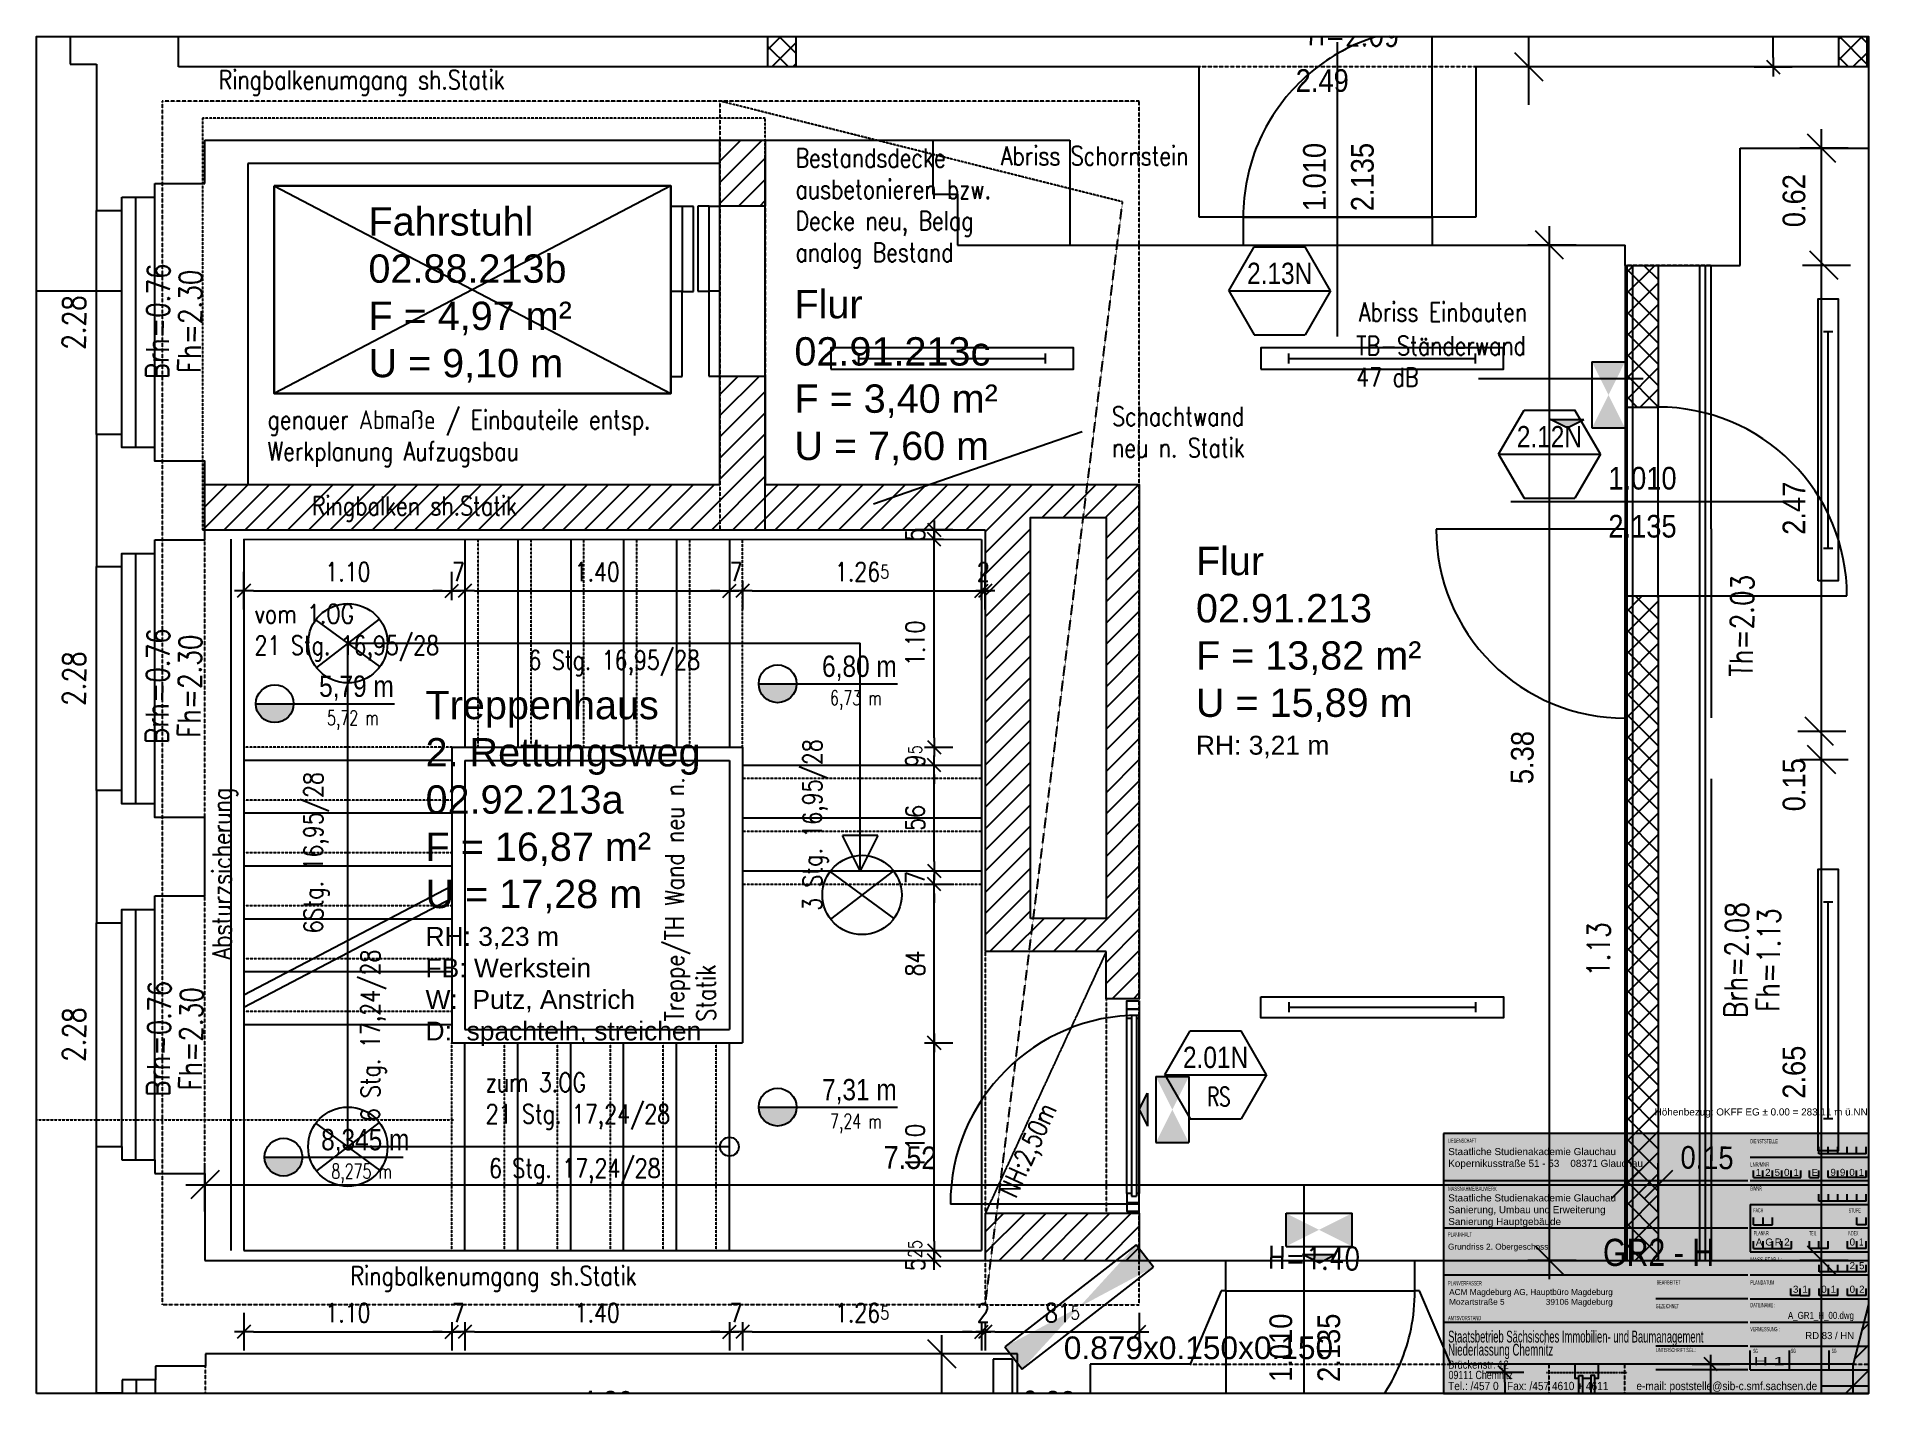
# Paper-space layout 'A3(K) 1-25' of a CAD drawing. Header units: metres. Extents: x -104 to 284, y 2 to 289.
# The model-space entities are those that its viewports show. They can reach past a viewport. Long polylines and large blocks are cut down to what shows.
import ezdxf
from ezdxf.enums import TextEntityAlignment as Align

# ---------------------------------------------------------------- set-up
doc = ezdxf.new("R2010")
doc.units = ezdxf.units.M
doc.header["$LTSCALE"] = 0.03
for name, pattern in [('AUSGEZOGEN', [0]), ('DOT', [0]), ('GESTRICHELT', [9, 6, -3]), ('STRICHLINIE', [19.05, 12.7, -6.35]), ('STRICHPUNKT', [24, 12, -6, 0, -6])]:
    doc.linetypes.add(name, pattern=pattern)
doc.layers.get('0').update_dxf_attribs({"linetype": 'CONTINUOUS'})
doc.layers.get('Defpoints').update_dxf_attribs({"linetype": 'CONTINUOUS'})
for name, color, linetype in [('1_Plankopf', 7, 'CONTINUOUS'), ('A_abriss', 44, '_ABBRUCH'), ('A_ansicht', 9, 'CONTINUOUS'), ('A_aufzug', 3, 'CONTINUOUS'), ('A_bemaßung', 2, 'CONTINUOUS'), ('A_Elektro', 1, 'CONTINUOUS'), ('A_fenster', 7, 'CONTINUOUS'), ('A_höhen', 3, 'CONTINUOUS'), ('A_MÖBEL', 1, 'CONTINUOUS'), ('A_NR_TÜR', 1, 'CONTINUOUS'), ('A_räume', 5, 'CONTINUOUS'), ('A_schraffur', 10, 'CONTINUOUS'), ('A_text', 5, 'CONTINUOUS'), ('A_TREPPE_NEU', 3, 'CONTINUOUS'), ('A_treppe_V2', 3, 'CONTINUOUS'), ('A_trockenbau', 2, 'CONTINUOUS'), ('A_Tuer_neu', 1, 'CONTINUOUS'), ('A_Tuernummern', 1, 'CONTINUOUS'), ('A_TXT-TUER', 1, 'CONTINUOUS'), ('A_türen', 9, 'CONTINUOUS'), ('A_verdeckt', 8, 'STRICHLINIE'), ('A_wände', 4, 'CONTINUOUS'), ('A_WÄNDE_NEU', 6, 'CONTINUOUS'), ('CKMA0002', 2, 'CONTINUOUS'), ('E__DURCHBR', 2, 'CONTINUOUS'), ('E__LEUCHTEN', 6, 'AUSGEZOGEN'), ('E__VERSYS', 2, 'AUSGEZOGEN'), ('Z_Plankopf', 7, 'CONTINUOUS')]:
    doc.layers.add(name, color=color, linetype=linetype)
doc.styles.add('ARIAL', font='ARIAL.TTF')
doc.styles.add('ARIAL-F', font='ARIALBD.TTF', dxfattribs={"width": 0.8, "height": 1.15})
doc.styles.add('arial-n', font='ARIALN.TTF')
doc.styles.add('BOLDSIMP_FNT', font='TXT', dxfattribs={"height": 1})
doc.styles.add('NORM', font='simplex.shx', dxfattribs={"width": 0.7, "bigfont": 'bigfont.shx'})
doc.styles.add('PITSIMP8', font='PITSIMP8.SHX')
doc.styles.add('SIMPLEX', font='simplex.shx', dxfattribs={"width": 0.8, "height": 0.1})
doc.styles.get("Standard").update_dxf_attribs({"font": 'ARIAL.TTF', "height": 1})
doc.linetypes.add('_ABBRUCH', pattern='A,25,[101,cadkon.shx,S=3.5,R=0,X=0,Y=0],25', length=50)
doc.dimstyles.get("Standard").update_dxf_attribs({"dimtxt": 0.1, "dimasz": 0.05, "dimexe": 0.1, "dimexo": 0.0625, "dimgap": 0.05, "dimtad": 1, "dimdec": 3, "dimrnd": 0.0025, "dimzin": 0, "dimdsep": 46, "dimlunit": 3, "dimtxsty": 'SIMPLEX', "dimblk": 'DIMCROSS', "dimcen": 0.09, "dimdle": 0.025, "dimclrd": 1, "dimclre": 1, "dimclrt": 6, "dimadec": 0, "dimazin": 0, "dimtfac": 1, "dimtdec": 3, "dimtofl": 0, "dimtmove": 2, "dimatfit": 3, "dimldrblk": 'DIMCROSS', "dimfxl": 1, "dimtvp": 1, "dimtolj": 1, "dimtzin": 0, "dimarcsym": 0})

psp = doc.layouts.new('A3(K) 1-25')

# ---------------------------------------------------------------- texts
at = {"layer": '1_Plankopf', "color": 7, "linetype": 'AUSGEZOGEN', "style": 'ARIAL'}
for s, height, width, p, p2 in [('LIEGENSCHAFT', 0.9, 0.619235, (195.11, 54.91), (201.08, 54.91)), ('DIENSTSTELLE', 0.9, 0.629517, (259.11, 54.81), (264.96, 54.81)), ('LNR/MNR', 0.9, 0.691361, (259.11, 49.89), (263.07, 49.89)), ('MASSNAHME/BAUWERK', 0.9, 0.694796, (195.11, 44.73), (205.4, 44.73)), ('BWNR', 0.9, 0.640413, (259.11, 44.78), (261.57, 44.78)), ('FACH', 0.9, 0.604807, (259.76, 40.17), (261.83, 40.17)), ('STUFE', 0.9, 0.626029, (279.92, 40.14), (282.5, 40.14)), ('PLANINHALT', 0.9, 0.645985, (195.11, 35.07), (200.12, 35.07)), ('PLANNR', 0.9, 0.629361, (259.82, 35.32), (263.03, 35.32)), ('TEIL', 0.9, 0.576231, (271.59, 35.32), (273.12, 35.32)), ('INDEX', 0.9, 0.593364, (279.71, 35.32), (281.99, 35.32)), ('MASS-STAB 1 :', 0.9, 0.755584, (259.11, 29.75), (265.92, 29.75)), ('PLANVERFASSER', 0.9, 0.655042, (195.11, 24.73), (202.25, 24.73)), ('BEARBEITET', 0.9, 0.647926, (239.26, 24.92), (244.33, 24.92)), ('PLANDATUM', 0.9, 0.657694, (259.11, 24.89), (264.21, 24.89)), ('GEZEICHNET', 0.9, 0.603475, (239.1, 19.88), (243.99, 19.88)), ('DATEINAME :', 0.9, 0.657232, (259.11, 20.1), (264.39, 20.1)), ('AMTSVORSTAND', 0.9, 0.667092, (195.11, 17.36), (202.1, 17.36)), ('VERMESSUNG :', 0.9, 0.644129, (259.11, 15.01), (265.32, 15.01)), ('Staatsbetrieb Sächsisches Immobilien- und Baumanagement', 2.5, 0.57205, (195.11, 12.63), (249.19, 12.63)), ('Niederlassung Chemnitz', 2.5, 0.584935, (195.11, 9.85), (217.37, 9.85)), ('RD 83 / HN', 1.5, 0.963798, (270.76, 13.35), (281.09, 13.35)), ('Brückenstr. 12', 1.75, 0.814198, (195.11, 7.07), (207.94, 7.07)), ('UNTERSCHRIFT SGL.:', 0.9, 0.631829, (239.16, 10.6), (247.59, 10.6)), ('SG', 0.9, 0.544981, (259.72, 10.39), (260.71, 10.39)), ('H 1', 1.75, 1.71731, (259.81, 7.81), (266.35, 7.81)), ('SG', 0.9, 0.544981, (267.74, 10.42), (268.73, 10.42)), ('SG', 0.9, 0.544981, (276.36, 10.42), (277.35, 10.42)), ('Tel.: /457 0   Fax: /457 4610 + 4611          e-mail: poststelle%%064sib-c.smf.sachsen.de', 1.75, 0.874519, (195.11, 2.55), (273.28, 2.55)), ('09111 Chemnitz', 1.75, 0.763439, (195.2, 4.88), (208.79, 4.88))]:
    psp.add_text(s, height=height, dxfattribs=dict(at, width=width)).set_placement(p, p2, align=Align.FIT)
at = {"layer": '1_Plankopf', "linetype": 'AUSGEZOGEN', "style": 'ARIAL', "width": 0.8}
psp.add_text('GR2 - H', height=5.75, dxfattribs=at).set_placement((227.9, 28.84))
at = {"layer": '1_Plankopf', "color": 7, "linetype": 'AUSGEZOGEN', "style": 'ARIAL', "width": 0.8}
psp.add_text('A_GR1_H_00.dwg', height=1.5, dxfattribs=at).set_placement((281.06, 17.62), align=Align.RIGHT)
at = {"layer": '1_Plankopf', "insert": (238.85, 62.2), "char_height": 1.5, "width": 57.55, "attachment_point": 1, "style": 'ARIAL'}
psp.add_mtext('Höhenbezug: OKFF EG ± 0.00 = 283.11 m ü.NN', dxfattribs=at)
at = {"layer": '1_Plankopf', "linetype": 'Continuous', "char_height": 1.5, "attachment_point": 1}
for s, insert, width in [('{\\fArial|b0|i0|c0|p34;Staatliche Studienakademie Glauchau\\PKopernikusstraße 51 - 53    08371 Glauchau}', (195.14, 53.81), 62.0135), ('\\fArial|b0|i0|c0|p34;1', (260.25, 49.4), 2), ('{\\fArial|b0|i0|c0|p34;2}', (262.24, 49.4), 2), ('\\fArial|b0|i0|c0|p34;5', (264.24, 49.4), 2), ('\\fArial|b0|i0|c0|p34;0', (266.24, 49.4), 2), ('\\fArial|b0|i0|c0|p34;1', (268.24, 49.4), 2), ('\\fArial|b0|i0|c0|p34;E', (272.06, 49.4), 2), ('\\fArial|b0|i0|c0|p34;9', (276.07, 49.4), 2), ('\\fArial|b0|i0|c0|p34;9', (278.07, 49.4), 2), ('\\fArial|b0|i0|c0|p34;0', (280.07, 49.4), 2), ('\\fArial|b0|i0|c0|p34;1', (282.07, 49.4), 2), ('\\fArial|b0|i0|c0|p34;Staatliche Studienakademie Glauchau\\PSanierung, Umbau und Erweiterung\\PSanierung Hauptgebäude', (195.14, 44), 62.0135), ('2', (280.13, 29.66), 2), ('5', (282.13, 29.66), 2), ('\\fArial|b0|i0|c0|p34;3', (268.13, 24.66), 2), ('\\fArial|b0|i0|c0|p34;1', (270.13, 24.66), 2), ('\\fArial|b0|i0|c0|p34;0', (274.13, 24.66), 2), ('{\\fArial|b0|i0|c0|p34;1}', (276.13, 24.66), 2), ('{\\fArial|b0|i0|c0|p34;0}', (280.13, 24.66), 2), ('\\fArial|b0|i0|c0|p34;2', (282.13, 24.66), 2)]:
    psp.add_mtext(s, dxfattribs=dict(at, insert=insert, width=width))
at = {"layer": '1_Plankopf', "insert": (195.09, 33.55), "char_height": 1.25, "width": 43.11, "attachment_point": 1}
psp.add_mtext('Grundriss 2. Obergeschoss', dxfattribs=at)
at = {"layer": '1_Plankopf', "linetype": 'Continuous', "char_height": 1.5, "width": 2, "attachment_point": 1}
for s, insert, style in [('A', (260.28, 34.66), 'ARIAL'), ('G', (262.28, 34.66), 'ARIAL'), ('R', (264.28, 34.66), 'ARIAL'), ('2', (266.28, 34.66), 'ARIAL'), ('{\\fArial|b0|i0|c0|p34;0}', (280.13, 34.66), 'ARIAL'), ('{\\fArial|b0|i0|c0|p34;1}', (282.13, 34.66), 'ARIAL-F')]:
    psp.add_mtext(s, dxfattribs=dict(at, insert=insert, style=style))

msp = doc.modelspace()

# ---------------------------------------------------------------- texts
at = {"layer": 'A_abriss', "ltscale": 0.3, "style": 'SIMPLEX', "width": 0.8}
for s, p in [('Th=2.03', (407.01507, -323.4291)), ('Brh=2.08', (406.98569, -325.19866)), ('Fh=1.13', (407.1557, -325.19863)), ('1.13', (406.25612, -325.14243))]:
    msp.add_text(s, height=0.12, rotation=89.1, dxfattribs=at).set_placement(p, align=Align.MIDDLE_CENTER)
at = {"layer": 'A_bemaßung', "color": 7, "linetype": 'DOT', "style": 'BOLDSIMP_FNT', "width": 0.9}
for s, p in [('2.49', (404.65293, -320.63862)), ('1.010', (406.30813, -322.74377)), ('2.135', (406.30813, -322.99796))]:
    msp.add_text(s, height=0.12, dxfattribs=at).set_placement(p, align=Align.BOTTOM_LEFT)
for s, rotation, p in [('1.010', 90, (404.8476, -321.2343)), ('2.135', 90, (405.10179, -321.2343)), ('0.62', 90, (407.38681, -321.3192)), ('2.47', 90, (407.38681, -322.94746)), ('5.38', 89.3, (405.94641, -324.26802)), ('0.15', 90, (407.38681, -324.41096)), ('2.65', 90, (407.38681, -325.93261)), ('7.52', 359.3, (402.46949, -326.33841)), ('0.15', 359.3, (406.68907, -326.33841)), ('1.010', 90, (404.66973, -327.43133)), ('2.135', 90, (404.92392, -327.43133)), ('4.30', 359.3, (400.86279, -327.63341)), ('0.38', 359.3, (403.20466, -327.6334))]:
    msp.add_text(s, height=0.12, rotation=rotation, dxfattribs=at).set_placement(p, align=Align.BOTTOM_LEFT)
at = {"layer": 'A_höhen', "linetype": 'Continuous', "style": 'SIMPLEX', "width": 0.8}
for s, rotation, p in [('H=2.09', 359.1, (404.9605, -320.29817)), ('Brh=0.76', 89.1, (398.6285, -321.81753)), ('Fh=2.30', 89.1, (398.79848, -321.81753)), ('2.28', 89.1, (398.18435, -321.82332)), ('Brh=0.76', 89.1, (398.62686, -323.74865)), ('Fh=2.30', 89.1, (398.79687, -323.74865)), ('2.28', 89.1, (398.18437, -323.7082)), ('Brh=0.76', 89.1, (398.63385, -325.61522)), ('Fh=2.30', 89.1, (398.80384, -325.61524)), ('2.28', 89.1, (398.18437, -325.5931)), ('H=1.40', 359.1, (404.75061, -326.77507))]:
    msp.add_text(s, height=0.12, rotation=rotation, dxfattribs=at).set_placement(p, align=Align.MIDDLE_CENTER)
at = {"layer": 'A_räume', "linetype": 'Continuous', "insert": (404.1245, -323.01096), "char_height": 0.15, "width": 6.6459, "attachment_point": 1}
msp.add_mtext('Flur\\P02.91.213\\PF = 13,82 m² \\PU = 15,89 m\\P{\\H0.6667x;RH: 3,21 m}', dxfattribs=at)
at = {"layer": 'A_text', "linetype": 'Continuous', "char_height": 0.1, "attachment_point": 1, "style": 'SIMPLEX'}
for s, insert, width in [('Ringbalkenumgang sh.Statik', (398.94956, -320.48888), 3.3134309), ('Bestandsdecke ausbetonieren bzw. Decke neu, Belag analog Bestand', (402.00399, -320.90166), 1.1525), ('Abriss Schornstein', (403.091, -320.89132), 1.3057), ('Abriss Einbauten', (404.98699, -321.71797), 1.305709), ('TB-Ständerwand\\P47 dB', (404.97326, -321.89616), 1), ('genauer Abmaße / Einbauteile entsp.\\PWerkplanung Aufzugsbau', (399.20934, -322.28796), 2.3469628), ('\\Fsimplex.shx;Schachtwand neu n. Statik', (403.68019, -322.27005), 1), ('Ringbalken sh.Statik', (399.44337, -322.74408), 3.3134), ('Ringbalkenumgang sh.Statik', (399.64772, -326.82016), 3.3134309)]:
    msp.add_mtext(s, dxfattribs=dict(at, insert=insert, width=width))
at = {"layer": 'A_text', "linetype": 'Continuous', "char_height": 0.15, "width": 6.6459, "attachment_point": 1}
for s, insert in [('Fahrstuhl\\P02.88.213b\\PF = 4,97 m² \\PU = 9,10 m', (399.7434, -321.21319)), ('Flur\\P02.91.213c\\PF = 3,40 m²\\PU = 7,60 m', (401.99877, -321.65135)), ('Treppenhaus  \\P2. Rettungsweg\\P02.92.213a\\PF = 16,87 m²\\PU = 17,28 m\\P{\\H0.6667x;RH: 3,23 m\\PFB: Werkstein\\PW:  Putz, Anstrich\\PD:  spachteln, streichen}', (400.04563, -323.77335))]:
    msp.add_mtext(s, dxfattribs=dict(at, insert=insert))
at = {"layer": 'A_text', "linetype": 'Continuous', "char_height": 0.1, "attachment_point": 1, "rotation": 90, "style": 'SIMPLEX'}
for s, insert, width in [('Absturzsicherung', (398.91702, -325.1946), 3.3134), ('Treppe/TH Wand neu n. Statik', (401.314, -325.52368), 1.5161), ('Trockenbauabkantung F90, Breite: 40cm \\PMittig Trennwand, Höhe bündig zum Unterzug Bestand', (406.54425, -330.44156), 3.3134)]:
    msp.add_mtext(s, dxfattribs=dict(at, insert=insert, width=width))
at = {"layer": 'A_TREPPE_NEU', "color": 1, "linetype": 'Continuous', "char_height": 0.1, "width": 1.6932, "attachment_point": 1, "style": 'SIMPLEX'}
for s, insert in [('vom 1.OG\\P21 Stg. 16,95/28', (399.14011, -323.31568)), ('6 Stg. 16,95/28', (400.59034, -323.56059)), ('zum 3.OG\\P21 Stg. 17,24/28', (400.36398, -325.79618)), ('6 Stg. 17,24/28', (400.3817, -326.25028))]:
    msp.add_mtext(s, dxfattribs=dict(at, insert=insert))
at = {"layer": 'A_TREPPE_NEU', "color": 1, "linetype": 'Continuous', "char_height": 0.1, "width": 1.6932, "attachment_point": 1, "rotation": 90, "style": 'SIMPLEX'}
for s, insert in [('3 Stg. 16,95/28', (402.04334, -324.938)), ('6 Stg. 17,24/28', (399.70309, -326.05206))]:
    msp.add_mtext(s, dxfattribs=dict(at, insert=insert))
at = {"layer": 'A_treppe_V2', "color": 1, "linetype": 'Continuous', "insert": (399.40103, -325.05702), "char_height": 0.1, "width": 1.6932, "attachment_point": 1, "rotation": 90, "style": 'SIMPLEX'}
msp.add_mtext('6Stg. 16,95/28', dxfattribs=at)
at = {"layer": 'CKMA0002', "color": 3, "linetype": 'Continuous', "style": 'SIMPLEX', "width": 0.8}
msp.add_text('NH:2,50m', height=0.1, rotation=65.453971, dxfattribs=at).set_placement((403.07922, -326.42249), align=Align.TOP_LEFT)

# ---------------------------------------------------------------- blocks, each defined once
blk = doc.blocks.new('A$C699961ED')
at = {"layer": '1_Plankopf', "linetype": 'Continuous', "insert": (1.65, 8.43), "char_height": 2.5, "width": 81.002, "attachment_point": 1}
blk.add_mtext('\\fArial|b0|i0|c0|p34;ACM Magdeburg AG, Hauptbüro Magdeburg\\PMozartstraße 5                  39106 Magdeburg', dxfattribs=at)
blk = doc.blocks.new('SLASH1')
at = {"layer": 'A_bemaßung', "color": 2, "linetype": 'Continuous'}
for p, q in [((0, -0.14068), (0, 0.11466)), ((0.07663, 0.07663), (-0.07319, -0.07319))]:
    blk.add_line(p, q, dxfattribs=at)
blk = doc.blocks.new('Aufzug')
at = {"layer": 'A_aufzug', "color": 1, "linetype": 'GESTRICHELT'}
for p, q in [((2.74, 0.24), (-0.24, 0.24)), ((-0.24, 0.24), (-0.24, -1.94)), ((2.74, 0.03), (2.74, 0.24))]:
    blk.add_line(p, q, dxfattribs=at)
at = {"layer": 'A_aufzug', "linetype": 'Continuous'}
for p, q in [((2.5, 0), (0, 0)), ((0, 0), (0, -1.7)), ((2.5, -1.7), (2.5, 0)), ((2.74, -1.94), (2.74, 0.03)), ((2.2395, -0.1186), (0.1395, -0.1186)), ((0.1395, -0.1186), (0.1395, -1.2186)), ((2.2395, -1.2186), (2.2395, -0.1186)), ((2.2995, -0.2274), (2.2395, -0.2274)), ((2.2995, -0.2274), (2.2995, -0.6774)), ((2.3595, -0.2274), (2.2995, -0.2274)), ((2.3595, -0.6774), (2.3595, -0.2274)), ((2.3834, -0.2266), (2.3834, -0.6766)), ((2.4434, -0.2266), (2.3834, -0.2266)), ((2.4434, -0.6766), (2.4434, -0.2266)), ((2.4435, -0.2266), (2.5, -0.2266)), ((2.74, -0.2266), (2.5, -0.2266)), ((2.2995, -0.6774), (2.2395, -0.6774)), ((2.2395, -0.6774), (2.2395, -1.1276)), ((2.2995, -1.1276), (2.2995, -0.6774)), ((2.2995, -0.6774), (2.3595, -0.6774)), ((2.3834, -0.6766), (2.4434, -0.6766)), ((2.4414, -0.6766), (2.4414, -1.1266)), ((2.5, -0.6766), (2.4434, -0.6766)), ((2.2395, -1.1276), (2.2995, -1.1276)), ((2.4414, -1.1266), (2.5, -1.1266)), ((2.5, -1.1266), (2.74, -1.1266)), ((0.1395, -1.2186), (2.2395, -1.2186)), ((0, -1.7), (2.5, -1.7)), ((-0.24, -1.94), (2.74, -1.94))]:
    blk.add_line(p, q, dxfattribs=at)
blk = doc.blocks.new('DIMCROSS')
at = {"color": 0, "linetype": 'ByBlock'}
blk.add_line((-1, 0), (1, 0), dxfattribs=at)
at = {"linetype": 'ByBlock'}
blk.add_line((-0.707107, -0.707107), (0.707107, 0.707107), dxfattribs=at)
blk = doc.blocks.new('*D48')
at = {"layer": 'CKMA0002', "color": 1, "lineweight": -2}
for p, q in [((406.7511, -327.3382), (406.9511, -327.3382)), ((406.8511, -334.3782), (406.8511, -327.3882)), ((406.7511, -334.4282), (406.9511, -334.4282))]:
    blk.add_line(p, q, dxfattribs=at)
at = {"layer": 'Defpoints', "color": 0}
for p in [(405.4834, -327.3382), (406.8511, -327.3382), (405.4834, -334.4282)]:
    blk.add_point(p, dxfattribs=at)
at = {"layer": 'CKMA0002', "color": 1, "lineweight": -2, "xscale": 0.05, "yscale": 0.05, "zscale": 0.05}
for p, rotation in [((406.8511, -327.3382), 90), ((406.8511, -334.4282), 270)]:
    blk.add_blockref('DIMCROSS', p, dxfattribs=dict(at, rotation=rotation))
at = {"layer": 'CKMA0002', "color": 3, "insert": (406.7511, -332.2782), "char_height": 0.1, "attachment_point": 5, "rotation": 90, "style": 'SIMPLEX'}
blk.add_mtext('\\A1;7.09{\\A1\\H0.7x\\S;}', dxfattribs=at)
blk = doc.blocks.new('*D115')
at = {"layer": 'CKMA0002', "color": 1, "linetype": 'Continuous', "lineweight": -2}
for p, q in [((398.3044, -319.9777), (398.3044, -319.7777)), ((399.1044, -319.9277), (399.1044, -319.7777)), ((398.3544, -319.8777), (399.0544, -319.8777))]:
    blk.add_line(p, q, dxfattribs=at)
at = {"layer": 'Defpoints', "color": 0, "linetype": 'Continuous'}
for p in [(399.1044, -319.8777), (399.1044, -321.8799), (398.3044, -321.9299)]:
    blk.add_point(p, dxfattribs=at)
at = {"layer": 'CKMA0002', "color": 1, "linetype": 'Continuous', "lineweight": -2, "xscale": 0.05, "yscale": 0.05, "zscale": 0.05, "rotation": 180}
blk.add_blockref('DIMCROSS', (398.3044, -319.8777), dxfattribs=at)
at = {"layer": 'CKMA0002', "color": 1, "linetype": 'Continuous', "lineweight": -2, "xscale": 0.05, "yscale": 0.05, "zscale": 0.05}
blk.add_blockref('DIMCROSS', (399.1044, -319.8777), dxfattribs=at)
at = {"layer": 'CKMA0002', "color": 3, "linetype": 'Continuous', "insert": (398.7044, -319.7777), "char_height": 0.1, "attachment_point": 5, "style": 'SIMPLEX'}
blk.add_mtext('\\A1;80{\\A1\\H0.7x\\S;}', dxfattribs=at)
blk = doc.blocks.new('*D116')
at = {"layer": 'CKMA0002', "color": 1, "linetype": 'Continuous', "lineweight": -2}
for p, q in [((401.6044, -319.9277), (401.6044, -319.7777)), ((399.1544, -319.8777), (401.5544, -319.8777))]:
    blk.add_line(p, q, dxfattribs=at)
at = {"layer": 'Defpoints', "color": 0, "linetype": 'Continuous'}
for p in [(401.6044, -319.8777), (399.1044, -321.8799), (401.6044, -321.8799)]:
    blk.add_point(p, dxfattribs=at)
at = {"layer": 'CKMA0002', "color": 1, "linetype": 'Continuous', "lineweight": -2, "xscale": 0.05, "yscale": 0.05, "zscale": 0.05, "rotation": 180}
blk.add_blockref('DIMCROSS', (399.1044, -319.8777), dxfattribs=at)
at = {"layer": 'CKMA0002', "color": 1, "linetype": 'Continuous', "lineweight": -2, "xscale": 0.05, "yscale": 0.05, "zscale": 0.05}
blk.add_blockref('DIMCROSS', (401.6044, -319.8777), dxfattribs=at)
at = {"layer": 'CKMA0002', "color": 3, "linetype": 'Continuous', "insert": (400.3544, -319.7777), "char_height": 0.1, "attachment_point": 5, "style": 'SIMPLEX'}
blk.add_mtext('\\A1;2.50{\\A1\\H0.7x\\S;}', dxfattribs=at)
blk = doc.blocks.new('*D117')
at = {"layer": 'CKMA0002', "color": 1, "linetype": 'Continuous', "lineweight": -2}
for p, q in [((401.8444, -319.9277), (401.8444, -319.7777)), ((401.6544, -319.8777), (401.7944, -319.8777))]:
    blk.add_line(p, q, dxfattribs=at)
at = {"layer": 'Defpoints', "color": 0, "linetype": 'Continuous'}
for p in [(401.8444, -319.8777), (401.8444, -321.4665), (401.6044, -321.8799)]:
    blk.add_point(p, dxfattribs=at)
at = {"layer": 'CKMA0002', "color": 1, "linetype": 'Continuous', "lineweight": -2, "xscale": 0.05, "yscale": 0.05, "zscale": 0.05, "rotation": 180}
blk.add_blockref('DIMCROSS', (401.6044, -319.8777), dxfattribs=at)
at = {"layer": 'CKMA0002', "color": 1, "linetype": 'Continuous', "lineweight": -2, "xscale": 0.05, "yscale": 0.05, "zscale": 0.05}
blk.add_blockref('DIMCROSS', (401.8444, -319.8777), dxfattribs=at)
at = {"layer": 'CKMA0002', "color": 3, "linetype": 'Continuous', "insert": (401.7244, -319.7777), "char_height": 0.1, "attachment_point": 5, "style": 'SIMPLEX'}
blk.add_mtext('\\A1;24{\\A1\\H0.7x\\S;}', dxfattribs=at)
blk = doc.blocks.new('*D118')
at = {"layer": 'CKMA0002', "color": 1, "linetype": 'Continuous', "lineweight": -2}
for p, q in [((403.8244, -319.9777), (403.8244, -319.7777)), ((401.8944, -319.8777), (403.7744, -319.8777))]:
    blk.add_line(p, q, dxfattribs=at)
at = {"layer": 'Defpoints', "color": 0, "linetype": 'Continuous'}
for p in [(403.8244, -319.8777), (401.8444, -321.4665), (403.8244, -322.7906)]:
    blk.add_point(p, dxfattribs=at)
at = {"layer": 'CKMA0002', "color": 1, "linetype": 'Continuous', "lineweight": -2, "xscale": 0.05, "yscale": 0.05, "zscale": 0.05, "rotation": 180}
blk.add_blockref('DIMCROSS', (401.8444, -319.8777), dxfattribs=at)
at = {"layer": 'CKMA0002', "color": 1, "linetype": 'Continuous', "lineweight": -2, "xscale": 0.05, "yscale": 0.05, "zscale": 0.05}
blk.add_blockref('DIMCROSS', (403.8244, -319.8777), dxfattribs=at)
at = {"layer": 'CKMA0002', "color": 3, "linetype": 'Continuous', "insert": (402.8344, -319.7777), "char_height": 0.1, "attachment_point": 5, "style": 'SIMPLEX'}
blk.add_mtext('\\A1;1.98{\\A1\\H0.7x\\S;}', dxfattribs=at)
blk = doc.blocks.new('*D119')
at = {"layer": 'CKMA0002', "color": 1, "linetype": 'Continuous', "lineweight": -2}
for p, q in [((398.3044, -320.2586), (398.3044, -320.0586)), ((398.8769, -320.2086), (398.8769, -320.0586)), ((398.3544, -320.1586), (398.8269, -320.1586))]:
    blk.add_line(p, q, dxfattribs=at)
at = {"layer": 'Defpoints', "color": 0, "linetype": 'Continuous'}
for p in [(398.8769, -320.1586), (398.8769, -323.2402), (398.3044, -323.2902)]:
    blk.add_point(p, dxfattribs=at)
at = {"layer": 'CKMA0002', "color": 1, "linetype": 'Continuous', "lineweight": -2, "xscale": 0.05, "yscale": 0.05, "zscale": 0.05, "rotation": 180}
blk.add_blockref('DIMCROSS', (398.3044, -320.1586), dxfattribs=at)
at = {"layer": 'CKMA0002', "color": 1, "linetype": 'Continuous', "lineweight": -2, "xscale": 0.05, "yscale": 0.05, "zscale": 0.05}
blk.add_blockref('DIMCROSS', (398.8769, -320.1586), dxfattribs=at)
at = {"layer": 'CKMA0002', "color": 3, "linetype": 'Continuous', "insert": (398.5906, -320.0586), "char_height": 0.1, "attachment_point": 5, "style": 'SIMPLEX'}
blk.add_mtext('\\A1;57{\\A1\\H0.7x\\S25;}', dxfattribs=at)
blk = doc.blocks.new('*D120')
at = {"layer": 'CKMA0002', "color": 1, "linetype": 'Continuous', "lineweight": -2}
for p, q in [((403.0094, -320.2086), (403.0094, -320.0586)), ((398.9269, -320.1586), (402.9594, -320.1586))]:
    blk.add_line(p, q, dxfattribs=at)
at = {"layer": 'Defpoints', "color": 0, "linetype": 'Continuous'}
for p in [(403.0094, -320.1586), (398.8769, -323.2402), (403.0094, -324.0546)]:
    blk.add_point(p, dxfattribs=at)
at = {"layer": 'CKMA0002', "color": 1, "linetype": 'Continuous', "lineweight": -2, "xscale": 0.05, "yscale": 0.05, "zscale": 0.05, "rotation": 180}
blk.add_blockref('DIMCROSS', (398.8769, -320.1586), dxfattribs=at)
at = {"layer": 'CKMA0002', "color": 1, "linetype": 'Continuous', "lineweight": -2, "xscale": 0.05, "yscale": 0.05, "zscale": 0.05}
blk.add_blockref('DIMCROSS', (403.0094, -320.1586), dxfattribs=at)
at = {"layer": 'CKMA0002', "color": 3, "linetype": 'Continuous', "insert": (400.9431, -320.0586), "char_height": 0.1, "attachment_point": 5, "style": 'SIMPLEX'}
blk.add_mtext('\\A1;4.13{\\A1\\H0.7x\\S25;}', dxfattribs=at)
blk = doc.blocks.new('*D121')
at = {"layer": 'CKMA0002', "color": 1, "linetype": 'Continuous', "lineweight": -2}
for p, q in [((403.2494, -320.2086), (403.2494, -320.0586)), ((403.0594, -320.1586), (403.1994, -320.1586))]:
    blk.add_line(p, q, dxfattribs=at)
at = {"layer": 'Defpoints', "color": 0, "linetype": 'Continuous'}
for p in [(403.2494, -320.1586), (403.2494, -323.9269), (403.0094, -324.0546)]:
    blk.add_point(p, dxfattribs=at)
at = {"layer": 'CKMA0002', "color": 1, "linetype": 'Continuous', "lineweight": -2, "xscale": 0.05, "yscale": 0.05, "zscale": 0.05, "rotation": 180}
blk.add_blockref('DIMCROSS', (403.0094, -320.1586), dxfattribs=at)
at = {"layer": 'CKMA0002', "color": 1, "linetype": 'Continuous', "lineweight": -2, "xscale": 0.05, "yscale": 0.05, "zscale": 0.05}
blk.add_blockref('DIMCROSS', (403.2494, -320.1586), dxfattribs=at)
at = {"layer": 'CKMA0002', "color": 3, "linetype": 'Continuous', "insert": (403.1294, -320.0586), "char_height": 0.1, "attachment_point": 5, "style": 'SIMPLEX'}
blk.add_mtext('\\A1;24{\\A1\\H0.7x\\S;}', dxfattribs=at)
blk = doc.blocks.new('*D122')
at = {"layer": 'CKMA0002', "color": 1, "linetype": 'Continuous', "lineweight": -2}
for p, q in [((403.6494, -320.2086), (403.6494, -320.0586)), ((403.2994, -320.1586), (403.5994, -320.1586))]:
    blk.add_line(p, q, dxfattribs=at)
at = {"layer": 'Defpoints', "color": 0, "linetype": 'Continuous'}
for p in [(403.6494, -320.1586), (403.6494, -323.7514), (403.2494, -323.9269)]:
    blk.add_point(p, dxfattribs=at)
at = {"layer": 'CKMA0002', "color": 1, "linetype": 'Continuous', "lineweight": -2, "xscale": 0.05, "yscale": 0.05, "zscale": 0.05, "rotation": 180}
blk.add_blockref('DIMCROSS', (403.2494, -320.1586), dxfattribs=at)
at = {"layer": 'CKMA0002', "color": 1, "linetype": 'Continuous', "lineweight": -2, "xscale": 0.05, "yscale": 0.05, "zscale": 0.05}
blk.add_blockref('DIMCROSS', (403.6494, -320.1586), dxfattribs=at)
at = {"layer": 'CKMA0002', "color": 3, "linetype": 'Continuous', "insert": (403.4494, -320.0586), "char_height": 0.1, "attachment_point": 5, "style": 'SIMPLEX'}
blk.add_mtext('\\A1;40{\\A1\\H0.7x\\S;}', dxfattribs=at)
blk = doc.blocks.new('*D123')
at = {"layer": 'CKMA0002', "color": 1, "linetype": 'Continuous', "lineweight": -2}
for p, q in [((403.8244, -320.2086), (403.8244, -320.0586)), ((403.5994, -320.1586), (403.5494, -320.1586)), ((403.8744, -320.1586), (403.9244, -320.1586))]:
    blk.add_line(p, q, dxfattribs=at)
at = {"layer": 'Defpoints', "color": 0, "linetype": 'Continuous'}
for p in [(403.8244, -320.1586), (403.8244, -323.6886), (403.6494, -323.7514)]:
    blk.add_point(p, dxfattribs=at)
at = {"layer": 'CKMA0002', "color": 1, "linetype": 'Continuous', "lineweight": -2, "xscale": 0.05, "yscale": 0.05, "zscale": 0.05}
blk.add_blockref('DIMCROSS', (403.6494, -320.1586), dxfattribs=at)
at = {"layer": 'CKMA0002', "color": 1, "linetype": 'Continuous', "lineweight": -2, "xscale": 0.05, "yscale": 0.05, "zscale": 0.05, "rotation": 180}
blk.add_blockref('DIMCROSS', (403.8244, -320.1586), dxfattribs=at)
at = {"layer": 'CKMA0002', "color": 3, "linetype": 'Continuous', "insert": (403.7369, -320.0586), "char_height": 0.1, "attachment_point": 5, "style": 'SIMPLEX'}
blk.add_mtext('\\A1;17{\\A1\\H0.7x\\S5;}', dxfattribs=at)
blk = doc.blocks.new('*D124')
at = {"layer": 'CKMA0002', "color": 1, "linetype": 'Continuous', "lineweight": -2}
for p, q in [((406.3964, -320.2586), (406.3964, -320.0586)), ((403.8744, -320.1586), (406.3464, -320.1586))]:
    blk.add_line(p, q, dxfattribs=at)
at = {"layer": 'Defpoints', "color": 0, "linetype": 'Continuous'}
for p in [(406.3964, -320.1586), (406.3964, -322.3947), (403.8244, -323.6886)]:
    blk.add_point(p, dxfattribs=at)
at = {"layer": 'CKMA0002', "color": 1, "linetype": 'Continuous', "lineweight": -2, "xscale": 0.05, "yscale": 0.05, "zscale": 0.05, "rotation": 180}
blk.add_blockref('DIMCROSS', (403.8244, -320.1586), dxfattribs=at)
at = {"layer": 'CKMA0002', "color": 1, "linetype": 'Continuous', "lineweight": -2, "xscale": 0.05, "yscale": 0.05, "zscale": 0.05}
blk.add_blockref('DIMCROSS', (406.3964, -320.1586), dxfattribs=at)
at = {"layer": 'CKMA0002', "color": 3, "linetype": 'Continuous', "insert": (405.1104, -320.0586), "char_height": 0.1, "attachment_point": 5, "style": 'SIMPLEX'}
blk.add_mtext('\\A1;2.57{\\A1\\H0.7x\\S25;}', dxfattribs=at)
blk = doc.blocks.new('*D125')
at = {"layer": 'CKMA0002', "color": 1, "linetype": 'Continuous', "lineweight": -2}
for p, q in [((397.1551, -326.7884), (397.0051, -326.7884)), ((397.1051, -327.2334), (397.1051, -326.8384)), ((397.2051, -327.2834), (397.0051, -327.2834))]:
    blk.add_line(p, q, dxfattribs=at)
at = {"layer": 'Defpoints', "color": 0, "linetype": 'Continuous'}
for p in [(397.1051, -326.7884), (401.0045, -326.7884), (401.0545, -327.2834)]:
    blk.add_point(p, dxfattribs=at)
at = {"layer": 'CKMA0002', "color": 1, "linetype": 'Continuous', "lineweight": -2, "xscale": 0.05, "yscale": 0.05, "zscale": 0.05}
for p, rotation in [((397.1051, -326.7884), 90), ((397.1051, -327.2834), 270)]:
    blk.add_blockref('DIMCROSS', p, dxfattribs=dict(at, rotation=rotation))
at = {"layer": 'CKMA0002', "color": 3, "linetype": 'Continuous', "insert": (397.0051, -327.0359), "char_height": 0.1, "attachment_point": 5, "rotation": 90, "style": 'SIMPLEX'}
blk.add_mtext('\\A1;49{\\A1\\H0.7x\\S5;}', dxfattribs=at)
blk = doc.blocks.new('*D126')
at = {"layer": 'CKMA0002', "color": 1, "linetype": 'Continuous', "lineweight": -2}
for p, q in [((397.1551, -322.9213), (397.0051, -322.9213)), ((397.1051, -326.7384), (397.1051, -322.9713))]:
    blk.add_line(p, q, dxfattribs=at)
at = {"layer": 'Defpoints', "color": 0, "linetype": 'Continuous'}
for p in [(397.1051, -322.9213), (400.9431, -322.9213), (401.0045, -326.7884)]:
    blk.add_point(p, dxfattribs=at)
at = {"layer": 'CKMA0002', "color": 1, "linetype": 'Continuous', "lineweight": -2, "xscale": 0.05, "yscale": 0.05, "zscale": 0.05}
for p, rotation in [((397.1051, -322.9213), 90), ((397.1051, -326.7884), 270)]:
    blk.add_blockref('DIMCROSS', p, dxfattribs=dict(at, rotation=rotation))
at = {"layer": 'CKMA0002', "color": 3, "linetype": 'Continuous', "insert": (397.0051, -324.8549), "char_height": 0.1, "attachment_point": 5, "rotation": 90, "style": 'SIMPLEX'}
blk.add_mtext('\\A1;3.86{\\A1\\H0.7x\\S75;}', dxfattribs=at)
blk = doc.blocks.new('*D127')
at = {"layer": 'CKMA0002', "color": 1, "linetype": 'Continuous', "lineweight": -2}
for p, q in [((397.1551, -322.6813), (397.0051, -322.6813)), ((397.1051, -322.8713), (397.1051, -322.7313))]:
    blk.add_line(p, q, dxfattribs=at)
at = {"layer": 'Defpoints', "color": 0, "linetype": 'Continuous'}
for p in [(397.1051, -322.6813), (401.0151, -322.6813), (400.9431, -322.9213)]:
    blk.add_point(p, dxfattribs=at)
at = {"layer": 'CKMA0002', "color": 1, "linetype": 'Continuous', "lineweight": -2, "xscale": 0.05, "yscale": 0.05, "zscale": 0.05}
for p, rotation in [((397.1051, -322.6813), 90), ((397.1051, -322.9213), 270)]:
    blk.add_blockref('DIMCROSS', p, dxfattribs=dict(at, rotation=rotation))
at = {"layer": 'CKMA0002', "color": 3, "linetype": 'Continuous', "insert": (397.0051, -322.8013), "char_height": 0.1, "attachment_point": 5, "rotation": 90, "style": 'SIMPLEX'}
blk.add_mtext('\\A1;24{\\A1\\H0.7x\\S;}', dxfattribs=at)
blk = doc.blocks.new('*D128')
at = {"layer": 'CKMA0002', "color": 1, "linetype": 'Continuous', "lineweight": -2}
for p, q in [((397.1551, -320.9813), (397.0051, -320.9813)), ((397.1051, -322.6313), (397.1051, -321.0313))]:
    blk.add_line(p, q, dxfattribs=at)
at = {"layer": 'Defpoints', "color": 0, "linetype": 'Continuous'}
for p in [(397.1051, -320.9813), (401.0465, -320.9813), (401.0151, -322.6813)]:
    blk.add_point(p, dxfattribs=at)
at = {"layer": 'CKMA0002', "color": 1, "linetype": 'Continuous', "lineweight": -2, "xscale": 0.05, "yscale": 0.05, "zscale": 0.05}
for p, rotation in [((397.1051, -320.9813), 90), ((397.1051, -322.6813), 270)]:
    blk.add_blockref('DIMCROSS', p, dxfattribs=dict(at, rotation=rotation))
at = {"layer": 'CKMA0002', "color": 3, "linetype": 'Continuous', "insert": (397.0051, -321.8313), "char_height": 0.1, "attachment_point": 5, "rotation": 90, "style": 'SIMPLEX'}
blk.add_mtext('\\A1;1.70{\\A1\\H0.7x\\S;}', dxfattribs=at)
blk = doc.blocks.new('*D129')
at = {"layer": 'CKMA0002', "color": 1, "linetype": 'Continuous', "lineweight": -2}
for p, q in [((397.2051, -320.8584), (397.0051, -320.8584)), ((397.1051, -320.9813), (397.1051, -320.9813)), ((397.1051, -320.9813), (397.1051, -320.9813))]:
    blk.add_line(p, q, dxfattribs=at)
at = {"layer": 'Defpoints', "color": 0, "linetype": 'Continuous'}
for p in [(397.1051, -320.8584), (402.4859, -320.8584), (401.0465, -320.9813)]:
    blk.add_point(p, dxfattribs=at)
at = {"layer": 'CKMA0002', "color": 1, "linetype": 'Continuous', "lineweight": -2, "xscale": 0.05, "yscale": 0.05, "zscale": 0.05}
for p, rotation in [((397.1051, -320.8584), 270), ((397.1051, -320.9813), 90)]:
    blk.add_blockref('DIMCROSS', p, dxfattribs=dict(at, rotation=rotation))
at = {"layer": 'CKMA0002', "color": 3, "linetype": 'Continuous', "insert": (397.0051, -320.9199), "char_height": 0.1, "attachment_point": 5, "rotation": 90, "style": 'SIMPLEX'}
blk.add_mtext('\\A1;12{\\A1\\H0.7x\\S25;}', dxfattribs=at)
blk = doc.blocks.new('*D130')
at = {"layer": 'CKMA0002', "color": 1, "linetype": 'Continuous', "lineweight": -2}
for p, q in [((397.4797, -326.5576), (397.3297, -326.5576)), ((397.4297, -326.7576), (397.4297, -326.6076)), ((397.5297, -326.8076), (397.3297, -326.8076))]:
    blk.add_line(p, q, dxfattribs=at)
at = {"layer": 'Defpoints', "color": 0, "linetype": 'Continuous'}
for p in [(397.4297, -326.5576), (403.8244, -326.5576), (403.8744, -326.8076)]:
    blk.add_point(p, dxfattribs=at)
at = {"layer": 'CKMA0002', "color": 1, "linetype": 'Continuous', "lineweight": -2, "xscale": 0.05, "yscale": 0.05, "zscale": 0.05}
for p, rotation in [((397.4297, -326.5576), 90), ((397.4297, -326.8076), 270)]:
    blk.add_blockref('DIMCROSS', p, dxfattribs=dict(at, rotation=rotation))
at = {"layer": 'CKMA0002', "color": 3, "linetype": 'Continuous', "insert": (397.3297, -326.6826), "char_height": 0.1, "attachment_point": 5, "rotation": 90, "style": 'SIMPLEX'}
blk.add_mtext('\\A1;25{\\A1\\H0.7x\\S;}', dxfattribs=at)
blk = doc.blocks.new('*D131')
at = {"layer": 'CKMA0002', "color": 1, "linetype": 'Continuous', "lineweight": -2}
for p, q in [((397.4797, -325.4226), (397.3297, -325.4226)), ((397.4297, -326.5076), (397.4297, -325.4726))]:
    blk.add_line(p, q, dxfattribs=at)
at = {"layer": 'Defpoints', "color": 0, "linetype": 'Continuous'}
for p in [(397.4297, -325.4226), (403.6494, -325.4226), (403.8244, -326.5576)]:
    blk.add_point(p, dxfattribs=at)
at = {"layer": 'CKMA0002', "color": 1, "linetype": 'Continuous', "lineweight": -2, "xscale": 0.05, "yscale": 0.05, "zscale": 0.05}
for p, rotation in [((397.4297, -325.4226), 90), ((397.4297, -326.5576), 270)]:
    blk.add_blockref('DIMCROSS', p, dxfattribs=dict(at, rotation=rotation))
at = {"layer": 'CKMA0002', "color": 3, "linetype": 'Continuous', "insert": (397.3297, -325.9901), "char_height": 0.1, "attachment_point": 5, "rotation": 90, "style": 'SIMPLEX'}
blk.add_mtext('\\A1;1.13{\\A1\\H0.7x\\S5;}', dxfattribs=at)
blk = doc.blocks.new('*D132')
at = {"layer": 'CKMA0002', "color": 1, "linetype": 'Continuous', "lineweight": -2}
for p, q in [((397.4797, -325.1534), (397.3297, -325.1534)), ((397.4297, -325.3534), (397.4297, -325.2034))]:
    blk.add_line(p, q, dxfattribs=at)
at = {"layer": 'Defpoints', "color": 0, "linetype": 'Continuous'}
for p in [(397.4297, -325.1534), (403.4821, -325.1534), (403.6494, -325.4034)]:
    blk.add_point(p, dxfattribs=at)
at = {"layer": 'CKMA0002', "color": 1, "linetype": 'Continuous', "lineweight": -2, "xscale": 0.05, "yscale": 0.05, "zscale": 0.05}
for p, rotation in [((397.4297, -325.1534), 90), ((397.4297, -325.4034), 270)]:
    blk.add_blockref('DIMCROSS', p, dxfattribs=dict(at, rotation=rotation))
at = {"layer": 'CKMA0002', "color": 3, "linetype": 'Continuous', "insert": (397.3297, -325.2784), "char_height": 0.1, "attachment_point": 5, "rotation": 90, "style": 'SIMPLEX'}
blk.add_mtext('\\A1;25{\\A1\\H0.7x\\S;}', dxfattribs=at)
blk = doc.blocks.new('*D133')
at = {"layer": 'CKMA0002', "color": 1, "linetype": 'Continuous', "lineweight": -2}
for p, q in [((397.4297, -324.9284), (397.4297, -324.8784)), ((397.4797, -324.9784), (397.3297, -324.9784)), ((397.4297, -325.2034), (397.4297, -325.2534))]:
    blk.add_line(p, q, dxfattribs=at)
at = {"layer": 'Defpoints', "color": 0, "linetype": 'Continuous'}
for p in [(397.4297, -324.9784), (403.4846, -324.9784), (403.4821, -325.1534)]:
    blk.add_point(p, dxfattribs=at)
at = {"layer": 'CKMA0002', "color": 1, "linetype": 'Continuous', "lineweight": -2, "xscale": 0.05, "yscale": 0.05, "zscale": 0.05}
for p, rotation in [((397.4297, -324.9784), 270), ((397.4297, -325.1534), 90)]:
    blk.add_blockref('DIMCROSS', p, dxfattribs=dict(at, rotation=rotation))
at = {"layer": 'CKMA0002', "color": 3, "linetype": 'Continuous', "insert": (397.3297, -325.0659), "char_height": 0.1, "attachment_point": 5, "rotation": 90, "style": 'SIMPLEX'}
blk.add_mtext('\\A1;17{\\A1\\H0.7x\\S5;}', dxfattribs=at)
blk = doc.blocks.new('*D134')
at = {"layer": 'CKMA0002', "color": 1, "linetype": 'Continuous', "lineweight": -2}
for p, q in [((397.4797, -322.8563), (397.3297, -322.8563)), ((397.4297, -324.9284), (397.4297, -322.9063))]:
    blk.add_line(p, q, dxfattribs=at)
at = {"layer": 'Defpoints', "color": 0, "linetype": 'Continuous'}
for p in [(397.4297, -322.8563), (403.4846, -322.8563), (403.4846, -324.9784)]:
    blk.add_point(p, dxfattribs=at)
at = {"layer": 'CKMA0002', "color": 1, "linetype": 'Continuous', "lineweight": -2, "xscale": 0.05, "yscale": 0.05, "zscale": 0.05}
for p, rotation in [((397.4297, -322.8563), 90), ((397.4297, -324.9784), 270)]:
    blk.add_blockref('DIMCROSS', p, dxfattribs=dict(at, rotation=rotation))
at = {"layer": 'CKMA0002', "color": 3, "linetype": 'Continuous', "insert": (397.3297, -323.9174), "char_height": 0.1, "attachment_point": 5, "rotation": 90, "style": 'SIMPLEX'}
blk.add_mtext('\\A1;2.12{\\A1\\H0.7x\\S25;}', dxfattribs=at)
blk = doc.blocks.new('*D135')
at = {"layer": 'CKMA0002', "color": 1, "linetype": 'Continuous', "lineweight": -2}
for p, q in [((397.5297, -322.6813), (397.3297, -322.6813)), ((397.4297, -322.8563), (397.4297, -322.8563)), ((397.4297, -322.8563), (397.4297, -322.8563))]:
    blk.add_line(p, q, dxfattribs=at)
at = {"layer": 'Defpoints', "color": 0, "linetype": 'Continuous'}
for p in [(397.4297, -322.6813), (403.4846, -322.6813), (403.4846, -322.8563)]:
    blk.add_point(p, dxfattribs=at)
at = {"layer": 'CKMA0002', "color": 1, "linetype": 'Continuous', "lineweight": -2, "xscale": 0.05, "yscale": 0.05, "zscale": 0.05}
for p, rotation in [((397.4297, -322.6813), 270), ((397.4297, -322.8563), 90)]:
    blk.add_blockref('DIMCROSS', p, dxfattribs=dict(at, rotation=rotation))
at = {"layer": 'CKMA0002', "color": 3, "linetype": 'Continuous', "insert": (397.3297, -322.7688), "char_height": 0.1, "attachment_point": 5, "rotation": 90, "style": 'SIMPLEX'}
blk.add_mtext('\\A1;17{\\A1\\H0.7x\\S5;}', dxfattribs=at)
blk = doc.blocks.new('Tür-Nr')
at = {"layer": 'A_NR_TÜR'}
for p, q in [((-0.0573, -108.8652), (0.0772, -108.6321)), ((0.0772, -108.6321), (0.3468, -108.6321)), ((0.4812, -108.8652), (0.3468, -108.6321)), ((-0.0573, -108.8652), (0.4812, -108.8652)), ((-0.0573, -108.8652), (0.0772, -109.0983)), ((0.4812, -108.8652), (0.3468, -109.0983)), ((0.0772, -109.0983), (0.3468, -109.0983))]:
    blk.add_line(p, q, dxfattribs=at)
at = {"layer": 'A_TXT-TUER', "style": 'arial-n', "flags": 4}
blk.add_attdef('TÜR-NR.', text='', height=0.1129, dxfattribs=at).set_placement((0.2114, -108.7723), align=Align.MIDDLE_CENTER)
at = {"layer": 'A_TXT-TUER', "style": 'NORM', "width": 0.7}
for tag, flags, p in [('BRANDSCHUTZ', 4, (0.2287, -108.9809)), ('DIN', 5, (0.214, -109.1983)), ('ABMESSUNG', 5, (0.214, -109.3327)), ('MATERIAL', 5, (0.214, -109.4671)), ('WANDART', 5, (0.214, -109.6015)), ('ZARGE', 5, (0.214, -109.7359)), ('SCHLOSS', 5, (0.214, -109.8703)), ('BESCHLÄGE', 5, (0.214, -110.0047)), ('SONSTIGES', 5, (0.214, -110.1391))]:
    blk.add_attdef(tag, text='', height=0.0784, dxfattribs=dict(at, flags=flags)).set_placement(p, align=Align.MIDDLE_CENTER)
blk = doc.blocks.new('Höhenquote')
at = {"layer": 'A_höhen'}
blk.add_hatch(color=1, dxfattribs=at).paths.add_polyline_path([(-3.8579, -99.3249, 1), (-3.6579, -99.3249)])
at = {"layer": 'A_höhen', "color": 1}
blk.add_line((-3.8579, -99.3249), (-3.124, -99.3249), dxfattribs=at)
blk.add_circle((-3.7579, -99.3249), 0.1, dxfattribs=at)
at = {"layer": 'A_höhen', "color": 1, "style": 'arial-n', "flags": 4}
blk.add_attdef('OKF', text='', height=0.1129, dxfattribs=at).set_placement((-3.415, -99.2321), align=Align.MIDDLE_CENTER)
at = {"layer": 'A_höhen', "color": 1, "style": 'NORM', "width": 0.7, "flags": 4}
blk.add_attdef('OKR', text='', height=0.0784, dxfattribs=at).set_placement((-3.4053, -99.3992), align=Align.MIDDLE_CENTER)
blk = doc.blocks.new('*D147')
at = {"layer": 'CKMA0002', "color": 1, "linetype": 'Continuous', "lineweight": -2}
for p, q in [((407.1305, -319.471), (407.2805, -319.471)), ((407.1805, -320.421), (407.1805, -319.521)), ((407.0805, -320.471), (407.2805, -320.471))]:
    blk.add_line(p, q, dxfattribs=at)
at = {"layer": 'Defpoints', "color": 0, "linetype": 'Continuous'}
for p in [(407.0263, -319.471), (407.1805, -319.471), (406.9763, -320.471)]:
    blk.add_point(p, dxfattribs=at)
at = {"layer": 'CKMA0002', "color": 1, "linetype": 'Continuous', "lineweight": -2, "xscale": 0.05, "yscale": 0.05, "zscale": 0.05}
for p, rotation in [((407.1805, -319.471), 90), ((407.1805, -320.471), 270)]:
    blk.add_blockref('DIMCROSS', p, dxfattribs=dict(at, rotation=rotation))
at = {"layer": 'CKMA0002', "color": 3, "linetype": 'Continuous', "insert": (407.0805, -319.971), "char_height": 0.1, "attachment_point": 5, "rotation": 90, "style": 'SIMPLEX'}
blk.add_mtext('\\A1;1.00{\\A1\\H0.7x\\S;}', dxfattribs=at)
blk = doc.blocks.new('*D149')
at = {"layer": 'CKMA0002', "color": 1, "lineweight": -2}
for p, q in [((399.0844, -327.0659), (399.0844, -327.2659)), ((400.1844, -327.1159), (400.1844, -327.2659)), ((399.1344, -327.1659), (400.1344, -327.1659))]:
    blk.add_line(p, q, dxfattribs=at)
at = {"layer": 'Defpoints', "color": 0}
for p in [(399.0844, -326.5601), (400.1844, -326.6101), (400.1844, -327.1659)]:
    blk.add_point(p, dxfattribs=at)
at = {"layer": 'CKMA0002', "color": 1, "lineweight": -2, "xscale": 0.05, "yscale": 0.05, "zscale": 0.05, "rotation": 180}
blk.add_blockref('DIMCROSS', (399.0844, -327.1659), dxfattribs=at)
at = {"layer": 'CKMA0002', "color": 1, "lineweight": -2, "xscale": 0.05, "yscale": 0.05, "zscale": 0.05}
blk.add_blockref('DIMCROSS', (400.1844, -327.1659), dxfattribs=at)
at = {"layer": 'CKMA0002', "color": 3, "insert": (399.6344, -327.0659), "char_height": 0.1, "attachment_point": 5, "style": 'SIMPLEX'}
blk.add_mtext('\\A1;1.10{\\A1\\H0.7x\\S;}', dxfattribs=at)
blk = doc.blocks.new('*D150')
at = {"layer": 'CKMA0002', "color": 1, "lineweight": -2}
for p, q in [((400.2544, -327.1159), (400.2544, -327.2659)), ((400.1344, -327.1659), (400.0844, -327.1659)), ((400.3044, -327.1659), (400.3544, -327.1659))]:
    blk.add_line(p, q, dxfattribs=at)
at = {"layer": 'Defpoints', "color": 0}
for p in [(400.1844, -326.6101), (400.2544, -326.6101), (400.2544, -327.1659)]:
    blk.add_point(p, dxfattribs=at)
at = {"layer": 'CKMA0002', "color": 1, "lineweight": -2, "xscale": 0.05, "yscale": 0.05, "zscale": 0.05}
blk.add_blockref('DIMCROSS', (400.1844, -327.1659), dxfattribs=at)
at = {"layer": 'CKMA0002', "color": 1, "lineweight": -2, "xscale": 0.05, "yscale": 0.05, "zscale": 0.05, "rotation": 180}
blk.add_blockref('DIMCROSS', (400.2544, -327.1659), dxfattribs=at)
at = {"layer": 'CKMA0002', "color": 3, "insert": (400.2194, -327.0659), "char_height": 0.1, "attachment_point": 5, "style": 'SIMPLEX'}
blk.add_mtext('\\A1;7{\\A1\\H0.7x\\S;}', dxfattribs=at)
blk = doc.blocks.new('*D151')
at = {"layer": 'CKMA0002', "color": 1, "lineweight": -2}
for p, q in [((401.6544, -327.1159), (401.6544, -327.2659)), ((400.3044, -327.1659), (401.6044, -327.1659))]:
    blk.add_line(p, q, dxfattribs=at)
at = {"layer": 'Defpoints', "color": 0}
for p in [(400.2544, -326.6101), (401.6544, -326.6101), (401.6544, -327.1659)]:
    blk.add_point(p, dxfattribs=at)
at = {"layer": 'CKMA0002', "color": 1, "lineweight": -2, "xscale": 0.05, "yscale": 0.05, "zscale": 0.05, "rotation": 180}
blk.add_blockref('DIMCROSS', (400.2544, -327.1659), dxfattribs=at)
at = {"layer": 'CKMA0002', "color": 1, "lineweight": -2, "xscale": 0.05, "yscale": 0.05, "zscale": 0.05}
blk.add_blockref('DIMCROSS', (401.6544, -327.1659), dxfattribs=at)
at = {"layer": 'CKMA0002', "color": 3, "insert": (400.9544, -327.0659), "char_height": 0.1, "attachment_point": 5, "style": 'SIMPLEX'}
blk.add_mtext('\\A1;1.40{\\A1\\H0.7x\\S;}', dxfattribs=at)
blk = doc.blocks.new('*D152')
at = {"layer": 'CKMA0002', "color": 1, "lineweight": -2}
for p, q in [((401.7244, -327.1159), (401.7244, -327.2659)), ((401.6044, -327.1659), (401.5544, -327.1659)), ((401.7744, -327.1659), (401.8244, -327.1659))]:
    blk.add_line(p, q, dxfattribs=at)
at = {"layer": 'Defpoints', "color": 0}
for p in [(401.7244, -325.6364), (401.6544, -326.6101), (401.7244, -327.1659)]:
    blk.add_point(p, dxfattribs=at)
at = {"layer": 'CKMA0002', "color": 1, "lineweight": -2, "xscale": 0.05, "yscale": 0.05, "zscale": 0.05}
blk.add_blockref('DIMCROSS', (401.6544, -327.1659), dxfattribs=at)
at = {"layer": 'CKMA0002', "color": 1, "lineweight": -2, "xscale": 0.05, "yscale": 0.05, "zscale": 0.05, "rotation": 180}
blk.add_blockref('DIMCROSS', (401.7244, -327.1659), dxfattribs=at)
at = {"layer": 'CKMA0002', "color": 3, "insert": (401.6894, -327.0659), "char_height": 0.1, "attachment_point": 5, "style": 'SIMPLEX'}
blk.add_mtext('\\A1;7{\\A1\\H0.7x\\S;}', dxfattribs=at)
blk = doc.blocks.new('*D153')
at = {"layer": 'CKMA0002', "color": 1, "lineweight": -2}
for p, q in [((402.9894, -327.1159), (402.9894, -327.2659)), ((401.7744, -327.1659), (402.9394, -327.1659))]:
    blk.add_line(p, q, dxfattribs=at)
at = {"layer": 'Defpoints', "color": 0}
for p in [(402.9894, -325.4503), (401.7244, -325.6364), (402.9894, -327.1659)]:
    blk.add_point(p, dxfattribs=at)
at = {"layer": 'CKMA0002', "color": 1, "lineweight": -2, "xscale": 0.05, "yscale": 0.05, "zscale": 0.05, "rotation": 180}
blk.add_blockref('DIMCROSS', (401.7244, -327.1659), dxfattribs=at)
at = {"layer": 'CKMA0002', "color": 1, "lineweight": -2, "xscale": 0.05, "yscale": 0.05, "zscale": 0.05}
blk.add_blockref('DIMCROSS', (402.9894, -327.1659), dxfattribs=at)
at = {"layer": 'CKMA0002', "color": 3, "insert": (402.3569, -327.0659), "char_height": 0.1, "attachment_point": 5, "style": 'SIMPLEX'}
blk.add_mtext('\\A1;1.26{\\A1\\H0.7x\\S5;}', dxfattribs=at)
blk = doc.blocks.new('*D154')
at = {"layer": 'CKMA0002', "color": 1, "lineweight": -2}
for p, q in [((403.0094, -327.1159), (403.0094, -327.2659)), ((402.9394, -327.1659), (402.8894, -327.1659)), ((403.0594, -327.1659), (403.1094, -327.1659))]:
    blk.add_line(p, q, dxfattribs=at)
at = {"layer": 'Defpoints', "color": 0}
for p in [(402.9894, -325.4503), (403.0094, -325.4503), (403.0094, -327.1659)]:
    blk.add_point(p, dxfattribs=at)
at = {"layer": 'CKMA0002', "color": 1, "lineweight": -2, "xscale": 0.05, "yscale": 0.05, "zscale": 0.05}
blk.add_blockref('DIMCROSS', (402.9894, -327.1659), dxfattribs=at)
at = {"layer": 'CKMA0002', "color": 1, "lineweight": -2, "xscale": 0.05, "yscale": 0.05, "zscale": 0.05, "rotation": 180}
blk.add_blockref('DIMCROSS', (403.0094, -327.1659), dxfattribs=at)
at = {"layer": 'CKMA0002', "color": 3, "insert": (402.9994, -327.0659), "char_height": 0.1, "attachment_point": 5, "style": 'SIMPLEX'}
blk.add_mtext('\\A1;2{\\A1\\H0.7x\\S;}', dxfattribs=at)
blk = doc.blocks.new('*D155')
at = {"layer": 'CKMA0002', "color": 1, "lineweight": -2}
for p, q in [((403.8244, -327.0659), (403.8244, -327.2659)), ((403.0594, -327.1659), (403.7744, -327.1659))]:
    blk.add_line(p, q, dxfattribs=at)
at = {"layer": 'Defpoints', "color": 0}
for p in [(403.8244, -325.1479), (403.0094, -325.4503), (403.8244, -327.1659)]:
    blk.add_point(p, dxfattribs=at)
at = {"layer": 'CKMA0002', "color": 1, "lineweight": -2, "xscale": 0.05, "yscale": 0.05, "zscale": 0.05, "rotation": 180}
blk.add_blockref('DIMCROSS', (403.0094, -327.1659), dxfattribs=at)
at = {"layer": 'CKMA0002', "color": 1, "lineweight": -2, "xscale": 0.05, "yscale": 0.05, "zscale": 0.05}
blk.add_blockref('DIMCROSS', (403.8244, -327.1659), dxfattribs=at)
at = {"layer": 'CKMA0002', "color": 3, "insert": (403.4169, -327.0659), "char_height": 0.1, "attachment_point": 5, "style": 'SIMPLEX'}
blk.add_mtext('\\A1;81{\\A1\\H0.7x\\S5;}', dxfattribs=at)
blk = doc.blocks.new('*D156')
at = {"layer": 'CKMA0002', "color": 1, "lineweight": -2}
for p, q in [((402.6378, -326.7884), (402.8378, -326.7884)), ((402.6878, -326.7363), (402.8378, -326.7363)), ((402.7378, -326.7884), (402.7378, -326.7884)), ((402.7378, -326.7884), (402.7378, -326.7884))]:
    blk.add_line(p, q, dxfattribs=at)
at = {"layer": 'Defpoints', "color": 0}
for p in [(402.1103, -326.7884), (402.1603, -326.7363), (402.7378, -326.7363)]:
    blk.add_point(p, dxfattribs=at)
at = {"layer": 'CKMA0002', "color": 1, "lineweight": -2, "xscale": 0.05, "yscale": 0.05, "zscale": 0.05}
for p, rotation in [((402.7378, -326.7363), 270), ((402.7378, -326.7884), 90)]:
    blk.add_blockref('DIMCROSS', p, dxfattribs=dict(at, rotation=rotation))
at = {"layer": 'CKMA0002', "color": 3, "insert": (402.6378, -326.7624), "char_height": 0.1, "attachment_point": 5, "rotation": 90, "style": 'SIMPLEX'}
blk.add_mtext('\\A1;5{\\A1\\H0.7x\\S25;}', dxfattribs=at)
blk = doc.blocks.new('*D157')
at = {"layer": 'CKMA0002', "color": 1, "lineweight": -2}
for p, q in [((402.6878, -325.6364), (402.8378, -325.6364)), ((402.7378, -326.6863), (402.7378, -325.6864))]:
    blk.add_line(p, q, dxfattribs=at)
at = {"layer": 'Defpoints', "color": 0}
for p in [(401.7244, -325.6364), (402.7378, -325.6364), (402.1603, -326.7363)]:
    blk.add_point(p, dxfattribs=at)
at = {"layer": 'CKMA0002', "color": 1, "lineweight": -2, "xscale": 0.05, "yscale": 0.05, "zscale": 0.05}
for p, rotation in [((402.7378, -325.6364), 90), ((402.7378, -326.7363), 270)]:
    blk.add_blockref('DIMCROSS', p, dxfattribs=dict(at, rotation=rotation))
at = {"layer": 'CKMA0002', "color": 3, "insert": (402.6378, -326.1863), "char_height": 0.1, "attachment_point": 5, "rotation": 90, "style": 'SIMPLEX'}
blk.add_mtext('\\A1;1.10{\\A1\\H0.7x\\S;}', dxfattribs=at)
blk = doc.blocks.new('*D158')
at = {"layer": 'CKMA0002', "color": 1, "lineweight": -2}
for p, q in [((402.6878, -324.7963), (402.8378, -324.7963)), ((402.7378, -325.5864), (402.7378, -324.8463))]:
    blk.add_line(p, q, dxfattribs=at)
at = {"layer": 'Defpoints', "color": 0}
for p in [(402.6548, -324.7963), (402.7378, -324.7963), (401.7244, -325.6364)]:
    blk.add_point(p, dxfattribs=at)
at = {"layer": 'CKMA0002', "color": 1, "lineweight": -2, "xscale": 0.05, "yscale": 0.05, "zscale": 0.05}
for p, rotation in [((402.7378, -324.7963), 90), ((402.7378, -325.6364), 270)]:
    blk.add_blockref('DIMCROSS', p, dxfattribs=dict(at, rotation=rotation))
at = {"layer": 'CKMA0002', "color": 3, "insert": (402.6378, -325.2164), "char_height": 0.1, "attachment_point": 5, "rotation": 90, "style": 'SIMPLEX'}
blk.add_mtext('\\A1;84{\\A1\\H0.7x\\S;}', dxfattribs=at)
blk = doc.blocks.new('*D159')
at = {"layer": 'CKMA0002', "color": 1, "lineweight": -2}
for p, q in [((402.7378, -324.6763), (402.7378, -324.6263)), ((402.6878, -324.7263), (402.8378, -324.7263)), ((402.7378, -324.8463), (402.7378, -324.8963))]:
    blk.add_line(p, q, dxfattribs=at)
at = {"layer": 'Defpoints', "color": 0}
for p in [(402.6548, -324.7263), (402.7378, -324.7263), (402.6548, -324.7963)]:
    blk.add_point(p, dxfattribs=at)
at = {"layer": 'CKMA0002', "color": 1, "lineweight": -2, "xscale": 0.05, "yscale": 0.05, "zscale": 0.05}
for p, rotation in [((402.7378, -324.7263), 270), ((402.7378, -324.7963), 90)]:
    blk.add_blockref('DIMCROSS', p, dxfattribs=dict(at, rotation=rotation))
at = {"layer": 'CKMA0002', "color": 3, "insert": (402.6378, -324.7613), "char_height": 0.1, "attachment_point": 5, "rotation": 90, "style": 'SIMPLEX'}
blk.add_mtext('\\A1;7{\\A1\\H0.7x\\S;}', dxfattribs=at)
blk = doc.blocks.new('*D160')
at = {"layer": 'CKMA0002', "color": 1, "lineweight": -2}
for p, q in [((402.6878, -324.1663), (402.8378, -324.1663)), ((402.7378, -324.6763), (402.7378, -324.2163))]:
    blk.add_line(p, q, dxfattribs=at)
at = {"layer": 'Defpoints', "color": 0}
for p in [(402.6548, -324.1663), (402.7378, -324.1663), (402.6548, -324.7263)]:
    blk.add_point(p, dxfattribs=at)
at = {"layer": 'CKMA0002', "color": 1, "lineweight": -2, "xscale": 0.05, "yscale": 0.05, "zscale": 0.05}
for p, rotation in [((402.7378, -324.1663), 90), ((402.7378, -324.7263), 270)]:
    blk.add_blockref('DIMCROSS', p, dxfattribs=dict(at, rotation=rotation))
at = {"layer": 'CKMA0002', "color": 3, "insert": (402.6378, -324.4463), "char_height": 0.1, "attachment_point": 5, "rotation": 90, "style": 'SIMPLEX'}
blk.add_mtext('\\A1;56{\\A1\\H0.7x\\S;}', dxfattribs=at)
blk = doc.blocks.new('*D161')
at = {"layer": 'CKMA0002', "color": 1, "lineweight": -2}
for p, q in [((402.7378, -324.0214), (402.7378, -323.9714)), ((402.6878, -324.0714), (402.8378, -324.0714)), ((402.7378, -324.2163), (402.7378, -324.2663))]:
    blk.add_line(p, q, dxfattribs=at)
at = {"layer": 'Defpoints', "color": 0}
for p in [(401.7244, -324.0714), (402.7378, -324.0714), (402.6548, -324.1663)]:
    blk.add_point(p, dxfattribs=at)
at = {"layer": 'CKMA0002', "color": 1, "lineweight": -2, "xscale": 0.05, "yscale": 0.05, "zscale": 0.05}
for p, rotation in [((402.7378, -324.0714), 270), ((402.7378, -324.1663), 90)]:
    blk.add_blockref('DIMCROSS', p, dxfattribs=dict(at, rotation=rotation))
at = {"layer": 'CKMA0002', "color": 3, "insert": (402.6378, -324.1188), "char_height": 0.1, "attachment_point": 5, "rotation": 90, "style": 'SIMPLEX'}
blk.add_mtext('\\A1;9{\\A1\\H0.7x\\S5;}', dxfattribs=at)
blk = doc.blocks.new('*D162')
at = {"layer": 'CKMA0002', "color": 1, "lineweight": -2}
for p, q in [((402.7878, -322.9714), (402.6378, -322.9714)), ((402.7378, -324.0214), (402.7378, -323.0214))]:
    blk.add_line(p, q, dxfattribs=at)
at = {"layer": 'Defpoints', "color": 0}
for p in [(402.7378, -322.9714), (402.7956, -322.9714), (401.7244, -324.0714)]:
    blk.add_point(p, dxfattribs=at)
at = {"layer": 'CKMA0002', "color": 1, "lineweight": -2, "xscale": 0.05, "yscale": 0.05, "zscale": 0.05}
for p, rotation in [((402.7378, -322.9714), 90), ((402.7378, -324.0714), 270)]:
    blk.add_blockref('DIMCROSS', p, dxfattribs=dict(at, rotation=rotation))
at = {"layer": 'CKMA0002', "color": 3, "insert": (402.6378, -323.5214), "char_height": 0.1, "attachment_point": 5, "rotation": 90, "style": 'SIMPLEX'}
blk.add_mtext('\\A1;1.10{\\A1\\H0.7x\\S;}', dxfattribs=at)
blk = doc.blocks.new('*D163')
at = {"layer": 'CKMA0002', "color": 1, "lineweight": -2}
for p, q in [((402.8378, -322.9213), (402.6378, -322.9213)), ((402.7378, -322.9714), (402.7378, -322.9714)), ((402.7378, -322.9714), (402.7378, -322.9714))]:
    blk.add_line(p, q, dxfattribs=at)
at = {"layer": 'Defpoints', "color": 0}
for p in [(402.7378, -322.9213), (402.8378, -322.9213), (402.7956, -322.9714)]:
    blk.add_point(p, dxfattribs=at)
at = {"layer": 'CKMA0002', "color": 1, "lineweight": -2, "xscale": 0.05, "yscale": 0.05, "zscale": 0.05}
for p, rotation in [((402.7378, -322.9213), 270), ((402.7378, -322.9714), 90)]:
    blk.add_blockref('DIMCROSS', p, dxfattribs=dict(at, rotation=rotation))
at = {"layer": 'CKMA0002', "color": 3, "insert": (402.6378, -322.9464), "char_height": 0.1, "attachment_point": 5, "rotation": 90, "style": 'SIMPLEX'}
blk.add_mtext('\\A1;5{\\A1\\H0.7x\\S;}', dxfattribs=at)
blk = doc.blocks.new('*D164')
at = {"layer": 'CKMA0002', "color": 1, "lineweight": -2}
for p, q in [((397.8798, -325.6364), (397.7298, -325.6364)), ((397.8298, -326.6863), (397.8298, -325.6864)), ((397.9298, -326.7363), (397.7298, -326.7363))]:
    blk.add_line(p, q, dxfattribs=at)
at = {"layer": 'Defpoints', "color": 0}
for p in [(397.8298, -325.6364), (401.5139, -325.6364), (401.5639, -326.7363)]:
    blk.add_point(p, dxfattribs=at)
at = {"layer": 'CKMA0002', "color": 1, "lineweight": -2, "xscale": 0.05, "yscale": 0.05, "zscale": 0.05}
for p, rotation in [((397.8298, -325.6364), 90), ((397.8298, -326.7363), 270)]:
    blk.add_blockref('DIMCROSS', p, dxfattribs=dict(at, rotation=rotation))
at = {"layer": 'CKMA0002', "color": 3, "insert": (397.7298, -326.1863), "char_height": 0.1, "attachment_point": 5, "rotation": 90, "style": 'SIMPLEX'}
blk.add_mtext('\\A1;1.10{\\A1\\H0.7x\\S;}', dxfattribs=at)
blk = doc.blocks.new('*D165')
at = {"layer": 'CKMA0002', "color": 1, "lineweight": -2}
for p, q in [((397.8298, -325.4913), (397.8298, -325.4413)), ((397.8798, -325.5413), (397.7298, -325.5413)), ((397.8298, -325.6864), (397.8298, -325.7364))]:
    blk.add_line(p, q, dxfattribs=at)
at = {"layer": 'Defpoints', "color": 0}
for p in [(397.8298, -325.5413), (399.3063, -325.5413), (401.5139, -325.6364)]:
    blk.add_point(p, dxfattribs=at)
at = {"layer": 'CKMA0002', "color": 1, "lineweight": -2, "xscale": 0.05, "yscale": 0.05, "zscale": 0.05}
for p, rotation in [((397.8298, -325.5413), 270), ((397.8298, -325.6364), 90)]:
    blk.add_blockref('DIMCROSS', p, dxfattribs=dict(at, rotation=rotation))
at = {"layer": 'CKMA0002', "color": 3, "insert": (397.7298, -325.5889), "char_height": 0.1, "attachment_point": 5, "rotation": 90, "style": 'SIMPLEX'}
blk.add_mtext('\\A1;9{\\A1\\H0.7x\\S5;}', dxfattribs=at)
blk = doc.blocks.new('*D166')
at = {"layer": 'CKMA0002', "color": 1, "lineweight": -2}
for p, q in [((397.8798, -324.1413), (397.7298, -324.1413)), ((397.8298, -325.4913), (397.8298, -324.1913))]:
    blk.add_line(p, q, dxfattribs=at)
at = {"layer": 'Defpoints', "color": 0}
for p in [(397.8298, -324.1413), (399.2035, -324.1413), (399.3063, -325.5413)]:
    blk.add_point(p, dxfattribs=at)
at = {"layer": 'CKMA0002', "color": 1, "lineweight": -2, "xscale": 0.05, "yscale": 0.05, "zscale": 0.05}
for p, rotation in [((397.8298, -324.1413), 90), ((397.8298, -325.5413), 270)]:
    blk.add_blockref('DIMCROSS', p, dxfattribs=dict(at, rotation=rotation))
at = {"layer": 'CKMA0002', "color": 3, "insert": (397.7298, -324.8413), "char_height": 0.1, "attachment_point": 5, "rotation": 90, "style": 'SIMPLEX'}
blk.add_mtext('\\A1;1.40{\\A1\\H0.7x\\S;}', dxfattribs=at)
blk = doc.blocks.new('*D167')
at = {"layer": 'CKMA0002', "color": 1, "lineweight": -2}
for p, q in [((397.8298, -324.0213), (397.8298, -323.9713)), ((397.8798, -324.0713), (397.7298, -324.0713)), ((397.8298, -324.1913), (397.8298, -324.2413))]:
    blk.add_line(p, q, dxfattribs=at)
at = {"layer": 'Defpoints', "color": 0}
for p in [(397.8298, -324.0713), (399.2035, -324.0713), (399.2035, -324.1413)]:
    blk.add_point(p, dxfattribs=at)
at = {"layer": 'CKMA0002', "color": 1, "lineweight": -2, "xscale": 0.05, "yscale": 0.05, "zscale": 0.05}
for p, rotation in [((397.8298, -324.0713), 270), ((397.8298, -324.1413), 90)]:
    blk.add_blockref('DIMCROSS', p, dxfattribs=dict(at, rotation=rotation))
at = {"layer": 'CKMA0002', "color": 3, "insert": (397.7298, -324.1063), "char_height": 0.1, "attachment_point": 5, "rotation": 90, "style": 'SIMPLEX'}
blk.add_mtext('\\A1;7{\\A1\\H0.7x\\S;}', dxfattribs=at)
blk = doc.blocks.new('*D168')
at = {"layer": 'CKMA0002', "color": 1, "lineweight": -2}
for p, q in [((397.8798, -322.9713), (397.7298, -322.9713)), ((397.8298, -324.0213), (397.8298, -323.0213))]:
    blk.add_line(p, q, dxfattribs=at)
at = {"layer": 'Defpoints', "color": 0}
for p in [(397.8298, -322.9713), (399.2035, -322.9713), (399.2035, -324.0713)]:
    blk.add_point(p, dxfattribs=at)
at = {"layer": 'CKMA0002', "color": 1, "lineweight": -2, "xscale": 0.05, "yscale": 0.05, "zscale": 0.05}
for p, rotation in [((397.8298, -322.9713), 90), ((397.8298, -324.0713), 270)]:
    blk.add_blockref('DIMCROSS', p, dxfattribs=dict(at, rotation=rotation))
at = {"layer": 'CKMA0002', "color": 3, "insert": (397.7298, -323.5213), "char_height": 0.1, "attachment_point": 5, "rotation": 90, "style": 'SIMPLEX'}
blk.add_mtext('\\A1;1.10{\\A1\\H0.7x\\S;}', dxfattribs=at)
blk = doc.blocks.new('*D169')
at = {"layer": 'CKMA0002', "color": 1, "lineweight": -2}
for p, q in [((397.9298, -322.9213), (397.7298, -322.9213)), ((397.8298, -322.9713), (397.8298, -322.9713)), ((397.8298, -322.9713), (397.8298, -322.9713))]:
    blk.add_line(p, q, dxfattribs=at)
at = {"layer": 'Defpoints', "color": 0}
for p in [(397.8298, -322.9213), (399.2035, -322.9213), (399.2035, -322.9713)]:
    blk.add_point(p, dxfattribs=at)
at = {"layer": 'CKMA0002', "color": 1, "lineweight": -2, "xscale": 0.05, "yscale": 0.05, "zscale": 0.05}
for p, rotation in [((397.8298, -322.9213), 270), ((397.8298, -322.9713), 90)]:
    blk.add_blockref('DIMCROSS', p, dxfattribs=dict(at, rotation=rotation))
at = {"layer": 'CKMA0002', "color": 3, "insert": (397.7298, -322.9463), "char_height": 0.1, "attachment_point": 5, "rotation": 90, "style": 'SIMPLEX'}
blk.add_mtext('\\A1;5{\\A1\\H0.7x\\S;}', dxfattribs=at)
blk = doc.blocks.new('*D170')
at = {"layer": 'CKMA0002', "color": 1, "lineweight": -2}
for p, q in [((399.0844, -323.3432), (399.0844, -323.1432)), ((400.1844, -323.2932), (400.1844, -323.1432)), ((399.1344, -323.2432), (400.1344, -323.2432))]:
    blk.add_line(p, q, dxfattribs=at)
at = {"layer": 'Defpoints', "color": 0}
for p in [(400.1844, -323.2432), (400.1844, -324.0713), (399.0844, -324.1213)]:
    blk.add_point(p, dxfattribs=at)
at = {"layer": 'CKMA0002', "color": 1, "lineweight": -2, "xscale": 0.05, "yscale": 0.05, "zscale": 0.05, "rotation": 180}
blk.add_blockref('DIMCROSS', (399.0844, -323.2432), dxfattribs=at)
at = {"layer": 'CKMA0002', "color": 1, "lineweight": -2, "xscale": 0.05, "yscale": 0.05, "zscale": 0.05}
blk.add_blockref('DIMCROSS', (400.1844, -323.2432), dxfattribs=at)
at = {"layer": 'CKMA0002', "color": 3, "insert": (399.6344, -323.1432), "char_height": 0.1, "attachment_point": 5, "style": 'SIMPLEX'}
blk.add_mtext('\\A1;1.10{\\A1\\H0.7x\\S;}', dxfattribs=at)
blk = doc.blocks.new('*D171')
at = {"layer": 'CKMA0002', "color": 1, "lineweight": -2}
for p, q in [((400.2544, -323.1932), (400.2544, -323.3432)), ((400.1344, -323.2432), (400.0844, -323.2432)), ((400.3044, -323.2432), (400.3544, -323.2432))]:
    blk.add_line(p, q, dxfattribs=at)
at = {"layer": 'Defpoints', "color": 0}
for p in [(400.2544, -323.1932), (400.2544, -323.2432), (400.1844, -324.0713)]:
    blk.add_point(p, dxfattribs=at)
at = {"layer": 'CKMA0002', "color": 1, "lineweight": -2, "xscale": 0.05, "yscale": 0.05, "zscale": 0.05}
blk.add_blockref('DIMCROSS', (400.1844, -323.2432), dxfattribs=at)
at = {"layer": 'CKMA0002', "color": 1, "lineweight": -2, "xscale": 0.05, "yscale": 0.05, "zscale": 0.05, "rotation": 180}
blk.add_blockref('DIMCROSS', (400.2544, -323.2432), dxfattribs=at)
at = {"layer": 'CKMA0002', "color": 3, "insert": (400.2194, -323.1432), "char_height": 0.1, "attachment_point": 5, "style": 'SIMPLEX'}
blk.add_mtext('\\A1;7{\\A1\\H0.7x\\S;}', dxfattribs=at)
blk = doc.blocks.new('*D172')
at = {"layer": 'CKMA0002', "color": 1, "lineweight": -2}
for p, q in [((401.6544, -323.1932), (401.6544, -323.3432)), ((400.3044, -323.2432), (401.6044, -323.2432))]:
    blk.add_line(p, q, dxfattribs=at)
at = {"layer": 'Defpoints', "color": 0}
for p in [(400.2544, -323.1932), (401.6544, -323.1932), (401.6544, -323.2432)]:
    blk.add_point(p, dxfattribs=at)
at = {"layer": 'CKMA0002', "color": 1, "lineweight": -2, "xscale": 0.05, "yscale": 0.05, "zscale": 0.05, "rotation": 180}
blk.add_blockref('DIMCROSS', (400.2544, -323.2432), dxfattribs=at)
at = {"layer": 'CKMA0002', "color": 1, "lineweight": -2, "xscale": 0.05, "yscale": 0.05, "zscale": 0.05}
blk.add_blockref('DIMCROSS', (401.6544, -323.2432), dxfattribs=at)
at = {"layer": 'CKMA0002', "color": 3, "insert": (400.9544, -323.1432), "char_height": 0.1, "attachment_point": 5, "style": 'SIMPLEX'}
blk.add_mtext('\\A1;1.40{\\A1\\H0.7x\\S;}', dxfattribs=at)
blk = doc.blocks.new('*D173')
at = {"layer": 'CKMA0002', "color": 1, "lineweight": -2}
for p, q in [((401.7244, -323.1932), (401.7244, -323.3432)), ((401.6044, -323.2432), (401.5544, -323.2432)), ((401.7744, -323.2432), (401.8244, -323.2432))]:
    blk.add_line(p, q, dxfattribs=at)
at = {"layer": 'Defpoints', "color": 0}
for p in [(401.6544, -323.1932), (401.7244, -323.1932), (401.7244, -323.2432)]:
    blk.add_point(p, dxfattribs=at)
at = {"layer": 'CKMA0002', "color": 1, "lineweight": -2, "xscale": 0.05, "yscale": 0.05, "zscale": 0.05}
blk.add_blockref('DIMCROSS', (401.6544, -323.2432), dxfattribs=at)
at = {"layer": 'CKMA0002', "color": 1, "lineweight": -2, "xscale": 0.05, "yscale": 0.05, "zscale": 0.05, "rotation": 180}
blk.add_blockref('DIMCROSS', (401.7244, -323.2432), dxfattribs=at)
at = {"layer": 'CKMA0002', "color": 3, "insert": (401.6894, -323.1432), "char_height": 0.1, "attachment_point": 5, "style": 'SIMPLEX'}
blk.add_mtext('\\A1;7{\\A1\\H0.7x\\S;}', dxfattribs=at)
blk = doc.blocks.new('*D174')
at = {"layer": 'CKMA0002', "color": 1, "lineweight": -2}
for p, q in [((402.9894, -323.2932), (402.9894, -323.1432)), ((401.7744, -323.2432), (402.9394, -323.2432))]:
    blk.add_line(p, q, dxfattribs=at)
at = {"layer": 'Defpoints', "color": 0}
for p in [(401.7244, -323.1932), (402.9894, -323.2432), (402.9894, -323.3119)]:
    blk.add_point(p, dxfattribs=at)
at = {"layer": 'CKMA0002', "color": 1, "lineweight": -2, "xscale": 0.05, "yscale": 0.05, "zscale": 0.05, "rotation": 180}
blk.add_blockref('DIMCROSS', (401.7244, -323.2432), dxfattribs=at)
at = {"layer": 'CKMA0002', "color": 1, "lineweight": -2, "xscale": 0.05, "yscale": 0.05, "zscale": 0.05}
blk.add_blockref('DIMCROSS', (402.9894, -323.2432), dxfattribs=at)
at = {"layer": 'CKMA0002', "color": 3, "insert": (402.3569, -323.1432), "char_height": 0.1, "attachment_point": 5, "style": 'SIMPLEX'}
blk.add_mtext('\\A1;1.26{\\A1\\H0.7x\\S5;}', dxfattribs=at)
blk = doc.blocks.new('*D175')
at = {"layer": 'CKMA0002', "color": 1, "lineweight": -2}
for p, q in [((403.0094, -323.3432), (403.0094, -323.1432)), ((402.9894, -323.2432), (402.9894, -323.2432)), ((402.9894, -323.2432), (402.9894, -323.2432))]:
    blk.add_line(p, q, dxfattribs=at)
at = {"layer": 'Defpoints', "color": 0}
for p in [(402.9894, -323.3119), (403.0094, -323.2432), (403.0094, -323.3432)]:
    blk.add_point(p, dxfattribs=at)
at = {"layer": 'CKMA0002', "color": 1, "lineweight": -2, "xscale": 0.05, "yscale": 0.05, "zscale": 0.05}
blk.add_blockref('DIMCROSS', (402.9894, -323.2432), dxfattribs=at)
at = {"layer": 'CKMA0002', "color": 1, "lineweight": -2, "xscale": 0.05, "yscale": 0.05, "zscale": 0.05, "rotation": 180}
blk.add_blockref('DIMCROSS', (403.0094, -323.2432), dxfattribs=at)
at = {"layer": 'CKMA0002', "color": 3, "insert": (402.9994, -323.1432), "char_height": 0.1, "attachment_point": 5, "style": 'SIMPLEX'}
blk.add_mtext('\\A1;2{\\A1\\H0.7x\\S;}', dxfattribs=at)
blk = doc.blocks.new('*D178')
at = {"layer": 'CKMA0002', "color": 1, "lineweight": -2}
for p, q in [((405.8608, -327.3822), (405.6608, -327.3822)), ((405.7608, -327.4322), (405.7608, -328.6108)), ((405.8108, -328.6608), (405.6608, -328.6608))]:
    blk.add_line(p, q, dxfattribs=at)
at = {"layer": 'Defpoints', "color": 0}
for p in [(406.4575, -327.3822), (405.7608, -328.6608), (406.4075, -328.6608)]:
    blk.add_point(p, dxfattribs=at)
at = {"layer": 'CKMA0002', "color": 1, "lineweight": -2, "xscale": 0.05, "yscale": 0.05, "zscale": 0.05}
for p, rotation in [((405.7608, -327.3822), 90), ((405.7608, -328.6608), 270)]:
    blk.add_blockref('DIMCROSS', p, dxfattribs=dict(at, rotation=rotation))
at = {"layer": 'CKMA0002', "color": 3, "insert": (405.6608, -328.0215), "char_height": 0.1, "attachment_point": 5, "rotation": 90, "style": 'SIMPLEX'}
blk.add_mtext('\\A1;1.27{\\A1\\H0.7x\\S75;}', dxfattribs=at)
blk = doc.blocks.new('A$C1B967C39')
at = {"layer": 'E__VERSYS', "color": 3}
for p, q in [((4.9875, 20.6547), (4.8874, 20.6547)), ((4.8874, 20.6547), (4.8874, 15.9814)), ((4.9875, 20.6547), (4.9875, 15.9814))]:
    blk.add_line(p, q, dxfattribs=at)
blk = doc.blocks.new('Wanddurchbruch')
for p, q in [((0, 1), (0, 0)), ((1, 1), (0, 1)), ((1, 0), (1, 1)), ((0, 0), (1, 0))]:
    blk.add_line(p, q)
blk.add_solid([(1, 0), (1, 1), (0, 1), (0, 0)])
blk = doc.blocks.new('A$C323A5F6B')
at = {"layer": 'E__DURCHBR'}
ref = blk.add_blockref('Wanddurchbruch', (5.0408, 20.6025), dxfattribs=dict(at, xscale=0.8798790235762828, yscale=0.1501499999999965, zscale=1.001, rotation=37.8098008211733))
ref.add_attrib('EC_DIM', '0.879x0.150x0.150', (5.2606, 20.6553), dxfattribs={"height": 0.12})
blk = doc.blocks.new('PR')
at = {"color": 3}
for p, q in [((-134.8, -57.7), (-134.8, 67.3)), ((-134.8, 67.3), (115.2, 67.3)), ((115.2, -57.7), (115.2, 67.3)), ((-134.8, -57.7), (115.2, -57.7)), ((84, -214), (84, -89)), ((115.2, -151.5), (84, -89)), ((115.2, -151.5), (84, -214))]:
    blk.add_line(p, q, dxfattribs=at)
for points in [[(-134.8, 67.3), (-134.8, -57.7), (115.2, -57.7), (115.2, 67.3)], [(84, -89), (84, -214), (115.2, -151.5)]]:
    blk.add_solid(points, dxfattribs=at)
blk = doc.blocks.new('PU1')
at = {"color": 3}
for p, q in [((-118.6, -55.3), (-118.6, 69.7)), ((-118.6, 69.7), (131.4, 69.7)), ((131.4, -55.3), (131.4, 69.7)), ((-118.6, -55.3), (131.4, -55.3)), ((-56.1, -86.6), (68.9, -86.6)), ((6.4, -117.8), (-56.1, -86.6)), ((6.4, -117.8), (68.9, -86.6))]:
    blk.add_line(p, q, dxfattribs=at)
for points in [[(-118.6, 69.7), (-118.6, -55.3), (131.4, -55.3), (131.4, 69.7)], [(68.9, -86.6), (-56.1, -86.6), (6.4, -117.8)]]:
    blk.add_solid(points, dxfattribs=at)
blk = doc.blocks.new('2DEL_457')
for p, q in [((-0.3844, -0.2363), (-0.3844, 0.2363)), ((0.3844, -0.2363), (0.3844, 0.2363)), ((-0.3844, 0), (0.3844, 0))]:
    blk.add_line(p, q)
blk.add_lwpolyline([(-0.5, -0.5), (0.5, -0.5), (0.5, 0.5), (-0.5, 0.5)], close=True)
at = {"style": 'PITSIMP8', "flags": 9}
for tag, p in [('RAUM/GRUPPE', (-0.0298, 0.1593)), ('BEZEICHNUNG', (-0.0298, 0.1793)), ('POS.NR.G-LV', (-0.0298, 0.1393)), ('KENNUNG', (-0.0298, 0.0793)), ('FABRIKAT', (-0.0298, 0.1193)), ('TYP', (-0.0298, 0.0993)), ('VOLUMENSTROM', (-0.0298, 0.0393)), ('DRUCK/-STUFE', (-0.0298, 0.0193)), ('ANSCHLUSS', (-0.0298, -0.0007)), ('LEISTUNG', (-0.0298, 0.0593)), ('TEMPERATUR', (-0.0298, -0.0607)), ('GROESSE', (-0.0298, -0.0207)), ('DN', (-0.0298, -0.0407)), ('SPANNUNG/FREQUENZ', (-0.0298, -0.1207)), ('SCHUTZART', (-0.0298, -0.1007)), ('DREHZAHL', (-0.0298, -0.0807)), ('GEWICHT', (-0.0298, -0.1407)), ('FREI', (-0.0298, -0.1607)), ('FREI', (-0.0298, -0.1807)), ('FREI', (-0.0298, -0.2007))]:
    blk.add_attdef(tag, text='', height=0.01, dxfattribs=at).set_placement(p, align=Align.MIDDLE)
blk = doc.blocks.new('2DEL_458')
for p, q in [((-0.3844, -0.2363), (-0.3844, 0.2363)), ((0.3844, -0.2363), (0.3844, 0.2363)), ((-0.3844, 0), (0.3844, 0))]:
    blk.add_line(p, q)
blk.add_lwpolyline([(-0.5, -0.5), (0.5, -0.5), (0.5, 0.5), (-0.5, 0.5)], close=True)
at = {"style": 'PITSIMP8', "flags": 9}
for tag, p in [('RAUM/GRUPPE', (-0.0298, 0.1593)), ('BEZEICHNUNG', (-0.0298, 0.1793)), ('POS.NR.G-LV', (-0.0298, 0.1393)), ('KENNUNG', (-0.0298, 0.0793)), ('FABRIKAT', (-0.0298, 0.1193)), ('TYP', (-0.0298, 0.0993)), ('VOLUMENSTROM', (-0.0298, 0.0393)), ('DRUCK/-STUFE', (-0.0298, 0.0193)), ('ANSCHLUSS', (-0.0298, -0.0007)), ('LEISTUNG', (-0.0298, 0.0593)), ('TEMPERATUR', (-0.0298, -0.0607)), ('GROESSE', (-0.0298, -0.0207)), ('DN', (-0.0298, -0.0407)), ('SPANNUNG/FREQUENZ', (-0.0298, -0.1207)), ('SCHUTZART', (-0.0298, -0.1007)), ('DREHZAHL', (-0.0298, -0.0807)), ('GEWICHT', (-0.0298, -0.1407)), ('FREI', (-0.0298, -0.1607)), ('FREI', (-0.0298, -0.1807)), ('FREI', (-0.0298, -0.2007))]:
    blk.add_attdef(tag, text='', height=0.01, dxfattribs=at).set_placement(p, align=Align.MIDDLE)
blk = doc.blocks.new('I539')
for p, q in [((-1.2, -0.9), (1.2, 0.9)), ((-1.2, 0.9), (1.2, -0.9))]:
    blk.add_line(p, q)
blk.add_circle((0, 0), 1.5)

# ---------------------------------------------------------------- dimensions: what is measured, and where the dimension line sits
at = {"layer": 'CKMA0002', "linetype": 'Continuous'}
for base, p1, p2, text, override, picture, middle in [((407.18049, -319.47102), (406.97631, -320.47097), (407.02631, -319.47102), '1.00{\\A1\\H0.7x\\S;}', {"dimexo": 0.104181, "dimclrt": 3, "dimtix": 1}, '*D147', (407.08049, -319.97099)), ((397.10513, -320.85841), (401.04653, -320.98134), (402.48591, -320.85841), '12{\\A1\\H0.7x\\S25;}', {"dimexo": 5.280783, "dimse1": 1, "dimclrt": 3, "dimtix": 1}, '*D129', (397.00513, -320.91987)), ((397.10513, -320.98134), (401.01505, -322.68134), (401.04653, -320.98134), '1.70{\\A1\\H0.7x\\S;}', {"dimexo": 3.891403, "dimse1": 1, "dimclrt": 3, "dimtix": 1}, '*D128', (397.00513, -321.83134)), ((397.10513, -322.68134), (400.9431, -322.92134), (401.01505, -322.68134), '24{\\A1\\H0.7x\\S;}', {"dimexo": 3.859925, "dimse1": 1, "dimclrt": 3, "dimtix": 1}, '*D127', (397.00513, -322.80134)), ((397.42968, -322.68134), (403.48462, -322.85634), (403.48462, -322.68134), '17{\\A1\\H0.7x\\S5;}', {"dimexo": 5.95494, "dimse1": 1, "dimclrt": 3, "dimtix": 1}, '*D135', (397.32968, -322.76884)), ((397.42968, -322.85634), (403.48462, -324.97841), (403.48462, -322.85634), '2.12{\\A1\\H0.7x\\S25;}', {"dimexo": 6.00494, "dimse1": 1, "dimclrt": 3, "dimtix": 1}, '*D134', (397.32968, -323.91737)), ((397.10513, -322.92134), (401.00452, -326.7884), (400.9431, -322.92134), '3.86{\\A1\\H0.7x\\S75;}', {"dimexo": 3.787975, "dimse1": 1, "dimclrt": 3, "dimtix": 1}, '*D126', (397.00513, -324.85487)), ((397.42968, -324.97841), (403.48213, -325.15341), (403.48462, -324.97841), '17{\\A1\\H0.7x\\S5;}', {"dimexo": 6.00494, "dimse1": 1, "dimclrt": 3, "dimtix": 1}, '*D133', (397.32968, -325.06591)), ((397.42968, -325.15341), (403.64935, -325.40341), (403.48213, -325.15341), '25{\\A1\\H0.7x\\S;}', {"dimexo": 6.002443, "dimse1": 1, "dimclrt": 3, "dimtix": 1}, '*D132', (397.32968, -325.27841)), ((397.42968, -325.42262), (403.82435, -326.55762), (403.64935, -325.42262), '1.13{\\A1\\H0.7x\\S5;}', {"dimexo": 6.169671, "dimse1": 1, "dimclrt": 3, "dimtix": 1}, '*D131', (397.32968, -325.99012)), ((397.42968, -326.55762), (403.87435, -326.80762), (403.82435, -326.55762), '25{\\A1\\H0.7x\\S;}', {"dimexo": 6.344671, "dimclrt": 3, "dimtix": 1}, '*D130', (397.32968, -326.68262)), ((397.10513, -326.7884), (401.05452, -327.2834), (401.00452, -326.7884), '49{\\A1\\H0.7x\\S5;}', {"dimexo": 3.849397, "dimclrt": 3, "dimtix": 1}, '*D125', (397.00513, -327.0359))]:
    dim = msp.add_linear_dim(base=base, p1=p1, p2=p2, angle=90, text=text, dimstyle='Standard', override=override, dxfattribs=at)
    dim.commit()
    dim.dimension.update_dxf_attribs({"geometry": picture, "text_midpoint": middle})
for base, p1, p2, text, override, picture, middle in [((399.10436, -319.87769), (398.30436, -321.9299), (399.10436, -321.8799), '80{\\A1\\H0.7x\\S;}', {"dimexo": 1.95221, "dimclrt": 3, "dimtix": 1}, '*D115', (398.70436, -319.77769)), ((401.60436, -319.87769), (399.10436, -321.8799), (401.60436, -321.8799), '2.50{\\A1\\H0.7x\\S;}', {"dimexo": 1.95221, "dimse1": 1, "dimclrt": 3, "dimtix": 1}, '*D116', (400.35436, -319.77769)), ((401.84435, -319.87769), (401.60436, -321.8799), (401.84435, -321.46654), '24{\\A1\\H0.7x\\S;}', {"dimexo": 1.538849, "dimse1": 1, "dimclrt": 3, "dimtix": 1}, '*D117', (401.72436, -319.77769)), ((403.82435, -319.87769), (401.84435, -321.46654), (403.82435, -322.79062), '1.98{\\A1\\H0.7x\\S;}', {"dimexo": 2.812931, "dimse1": 1, "dimclrt": 3, "dimtix": 1}, '*D118', (402.83435, -319.77769)), ((398.87685, -320.15864), (398.30436, -323.29018), (398.87685, -323.24018), '57{\\A1\\H0.7x\\S25;}', {"dimexo": 3.03154, "dimclrt": 3, "dimtix": 1}, '*D119', (398.59061, -320.05864)), ((403.00935, -320.15864), (398.87685, -323.24018), (403.00935, -324.05463), '4.13{\\A1\\H0.7x\\S25;}', {"dimexo": 3.845989, "dimse1": 1, "dimclrt": 3, "dimtix": 1}, '*D120', (400.9431, -320.05864)), ((403.24935, -320.15864), (403.00935, -324.05463), (403.24935, -323.92689), '24{\\A1\\H0.7x\\S;}', {"dimexo": 3.718242, "dimse1": 1, "dimclrt": 3, "dimtix": 1}, '*D121', (403.12935, -320.05864)), ((403.64935, -320.15864), (403.24935, -323.92689), (403.64935, -323.75139), '40{\\A1\\H0.7x\\S;}', {"dimexo": 3.542748, "dimse1": 1, "dimclrt": 3, "dimtix": 1}, '*D122', (403.44935, -320.05864)), ((403.82435, -320.15864), (403.64935, -323.75139), (403.82435, -323.68865), '17{\\A1\\H0.7x\\S5;}', {"dimexo": 3.480002, "dimse1": 1, "dimclrt": 3, "dimtix": 1}, '*D123', (403.73685, -320.05864)), ((406.39639, -320.15864), (403.82435, -323.68865), (406.39639, -322.39474), '2.57{\\A1\\H0.7x\\S25;}', {"dimexo": 2.136095, "dimse1": 1, "dimclrt": 3, "dimtix": 1}, '*D124', (405.11037, -320.05864))]:
    dim = msp.add_linear_dim(base=base, p1=p1, p2=p2, text=text, dimstyle='Standard', override=override, dxfattribs=at)
    dim.commit()
    dim.dimension.update_dxf_attribs({"geometry": picture, "text_midpoint": middle})
at = {"layer": 'CKMA0002'}
for base, p1, p2, text, override, picture, middle in [((397.82985, -322.92134), (399.2035, -322.97133), (399.20351, -322.92134), '5{\\A1\\H0.7x\\S;}', {"dimexo": 1.273657, "dimse1": 1, "dimclrt": 3, "dimtix": 1}, '*D169', (397.72985, -322.94633)), ((397.82985, -322.97133), (399.20351, -324.07135), (399.2035, -322.97133), '1.10{\\A1\\H0.7x\\S;}', {"dimexo": 1.323656, "dimse1": 1, "dimclrt": 3, "dimtix": 1}, '*D168', (397.72985, -323.52134)), ((402.73783, -322.97138), (401.72436, -324.07136), (402.79561, -322.97138), '1.10{\\A1\\H0.7x\\S;}', {"dimexo": 0.007777, "dimse1": 1, "dimclrt": 3, "dimtix": 1}, '*D162', (402.63783, -323.52137)), ((402.73783, -322.92134), (402.79561, -322.97138), (402.83783, -322.92134), '5{\\A1\\H0.7x\\S;}', {"dimexo": 0, "dimse1": 1, "dimclrt": 3, "dimtix": 1}, '*D163', (402.63783, -322.94636)), ((397.82985, -324.07135), (399.20351, -324.14135), (399.20351, -324.07135), '7{\\A1\\H0.7x\\S;}', {"dimexo": 1.323662, "dimse1": 1, "dimclrt": 3, "dimtix": 1}, '*D167', (397.72985, -324.10635)), ((402.73783, -324.07136), (402.65482, -324.16634), (401.72436, -324.07136), '9{\\A1\\H0.7x\\S5;}', {"dimexo": 0.963466, "dimse1": 1, "dimclrt": 3, "dimtix": 1}, '*D161', (402.63783, -324.11885)), ((397.82985, -324.14135), (399.30629, -325.54134), (399.20351, -324.14135), '1.40{\\A1\\H0.7x\\S;}', {"dimexo": 1.323663, "dimse1": 1, "dimclrt": 3, "dimtix": 1}, '*D166', (397.72985, -324.84134)), ((402.73783, -324.16634), (402.65481, -324.72634), (402.65482, -324.16634), '56{\\A1\\H0.7x\\S;}', {"dimexo": 0.033014, "dimse1": 1, "dimclrt": 3, "dimtix": 1}, '*D160', (402.63783, -324.44634)), ((402.73783, -324.72634), (402.65481, -324.79634), (402.65481, -324.72634), '7{\\A1\\H0.7x\\S;}', {"dimexo": 0.033017, "dimse1": 1, "dimclrt": 3, "dimtix": 1}, '*D159', (402.63783, -324.76134)), ((402.73783, -324.79634), (401.72437, -325.63637), (402.65481, -324.79634), '84{\\A1\\H0.7x\\S;}', {"dimexo": 0.033017, "dimse1": 1, "dimclrt": 3, "dimtix": 1}, '*D158', (402.63783, -325.21635)), ((397.82985, -325.54134), (401.51391, -325.63636), (399.30629, -325.54134), '9{\\A1\\H0.7x\\S5;}', {"dimexo": 1.426437, "dimse1": 1, "dimclrt": 3, "dimtix": 1}, '*D165', (397.72985, -325.58885)), ((397.82985, -325.63636), (401.56391, -326.73633), (401.51391, -325.63636), '1.10{\\A1\\H0.7x\\S;}', {"dimexo": 3.634063, "dimclrt": 3, "dimtix": 1}, '*D164', (397.72985, -326.18635)), ((402.73783, -325.63637), (402.1603, -326.73633), (401.72437, -325.63637), '1.10{\\A1\\H0.7x\\S;}', {"dimexo": 0.963458, "dimse1": 1, "dimclrt": 3, "dimtix": 1}, '*D157', (402.63783, -326.18635)), ((402.73783, -326.73633), (402.1103, -326.7884), (402.1603, -326.73633), '5{\\A1\\H0.7x\\S25;}', {"dimexo": 0.527528, "dimclrt": 3, "dimtix": 1}, '*D156', (402.63783, -326.76237)), ((405.76079, -328.6608), (406.45747, -327.38221), (406.40747, -328.6608), '1.27{\\A1\\H0.7x\\S75;}', {"dimexo": 0.596677, "dimclrt": 3, "dimtix": 1}, '*D178', (405.66079, -328.0215))]:
    dim = msp.add_linear_dim(base=base, p1=p1, p2=p2, angle=90, text=text, dimstyle='Standard', override=override, dxfattribs=at)
    dim.commit()
    dim.dimension.update_dxf_attribs({"geometry": picture, "text_midpoint": middle})
for base, p1, p2, text, override, picture, middle in [((400.18436, -323.24316), (399.08436, -324.12134), (400.18436, -324.07134), '1.10{\\A1\\H0.7x\\S;}', {"dimexo": 0.778175, "dimclrt": 3, "dimtix": 1}, '*D170', (399.63436, -323.14316)), ((400.25436, -323.24316), (400.18436, -324.07134), (400.25436, -323.19316), '7{\\A1\\H0.7x\\S;}', {"dimexo": 1.73529e-12, "dimse1": 1, "dimclrt": 3, "dimtix": 1}, '*D171', (400.21936, -323.14316)), ((401.65436, -323.24316), (400.25436, -323.19316), (401.65436, -323.19316), '1.40{\\A1\\H0.7x\\S;}', {"dimexo": 1.76585e-12, "dimse1": 1, "dimclrt": 3, "dimtix": 1}, '*D172', (400.95436, -323.14316)), ((401.72438, -323.24316), (401.65436, -323.19316), (401.72438, -323.19316), '7{\\A1\\H0.7x\\S;}', {"dimexo": 1.76455e-12, "dimse1": 1, "dimclrt": 3, "dimtix": 1}, '*D173', (401.68937, -323.14316)), ((402.98935, -323.24316), (401.72438, -323.19316), (402.98935, -323.31193), '1.26{\\A1\\H0.7x\\S5;}', {"dimexo": 0.018765, "dimse1": 1, "dimclrt": 3, "dimtix": 1}, '*D174', (402.35686, -323.14316)), ((403.00935, -323.24316), (402.98935, -323.31193), (403.00935, -323.34316), '2{\\A1\\H0.7x\\S;}', {"dimexo": 0, "dimse1": 1, "dimclrt": 3, "dimtix": 1}, '*D175', (402.99935, -323.14316)), ((403.82435, -327.16593), (403.00935, -325.4503), (403.82435, -325.14794), '81{\\A1\\H0.7x\\S5;}', {"dimexo": 1.917998, "dimse1": 1, "dimclrt": 3, "dimtix": 1}, '*D155', (403.41685, -327.06593)), ((402.98935, -327.16593), (401.72437, -325.63637), (402.98935, -325.4503), '1.26{\\A1\\H0.7x\\S5;}', {"dimexo": 1.665636, "dimse1": 1, "dimclrt": 3, "dimtix": 1}, '*D153', (402.35686, -327.06593)), ((403.00935, -327.16593), (402.98935, -325.4503), (403.00935, -325.4503), '2{\\A1\\H0.7x\\S;}', {"dimexo": 1.665636, "dimse1": 1, "dimclrt": 3, "dimtix": 1}, '*D154', (402.99935, -327.06593)), ((401.72437, -327.16593), (401.65436, -326.61008), (401.72437, -325.63637), '7{\\A1\\H0.7x\\S;}', {"dimexo": 1.479567, "dimse1": 1, "dimclrt": 3, "dimtix": 1}, '*D152', (401.68937, -327.06593)), ((400.18437, -327.16593), (399.08438, -326.56007), (400.18437, -326.61007), '1.10{\\A1\\H0.7x\\S;}', {"dimexo": 0.50586, "dimclrt": 3, "dimtix": 1}, '*D149', (399.63437, -327.06593)), ((400.25436, -327.16593), (400.18437, -326.61007), (400.25436, -326.61008), '7{\\A1\\H0.7x\\S;}', {"dimexo": 0.505859, "dimse1": 1, "dimclrt": 3, "dimtix": 1}, '*D150', (400.21936, -327.06593)), ((401.65436, -327.16593), (400.25436, -326.61008), (401.65436, -326.61008), '1.40{\\A1\\H0.7x\\S;}', {"dimexo": 0.505852, "dimse1": 1, "dimclrt": 3, "dimtix": 1}, '*D151', (400.95436, -327.06593))]:
    dim = msp.add_linear_dim(base=base, p1=p1, p2=p2, text=text, dimstyle='Standard', override=override, dxfattribs=at)
    dim.commit()
    dim.dimension.update_dxf_attribs({"geometry": picture, "text_midpoint": middle})
dim = msp.add_linear_dim(base=(406.85114, -327.33821), p1=(405.48341, -334.42822), p2=(405.48341, -327.33821), angle=90, text='7.09{\\A1\\H0.7x\\S;}', dimstyle='Standard', override={"dimexo": 1.267729, "dimclrt": 3, "dimtix": 1}, dxfattribs=at)
dim.commit()
dim.dimension.update_dxf_attribs({"geometry": '*D48', "text_midpoint": (406.75114, -332.2782), "dimtype": 160})

# ---------------------------------------------------------------- hatches: boundary and pattern name
at = {"layer": 'A_schraffur', "linetype": 'Continuous'}
h = msp.add_hatch(dxfattribs=at)
h.set_pattern_fill('ANSI37', color=256, scale=0.025, style=0)
h.paths.add_polyline_path([(401.85672, -318.47099), (402.0067, -318.47099), (402.0067, -318.47095, -0.0000031), (402.00672, -318.47095), (402.00677, -314.37133), (401.85677, -314.37132)])
h.paths.add_polyline_path([(402.0067, -319.47095), (401.8567, -319.47095), (401.85669, -320.47095), (402.00669, -320.47095)])
h = msp.add_hatch(dxfattribs=at)
h.set_pattern_fill('ANSI37', color=256, scale=0.025, style=0)
h.paths.add_polyline_path([(407.67638, -314.37133), (407.52638, -314.37133), (407.52632, -318.47106), (407.67632, -318.47106)])
h.paths.add_polyline_path([(407.67631, -319.47102), (407.52631, -319.47102), (407.5263, -320.47097), (407.6763, -320.47097)])
h = msp.add_hatch(dxfattribs=at)
h.set_pattern_fill('ANSI31', color=256, scale=0.025, style=0)
h.paths.add_polyline_path([(401.60436, -322.64579), (401.60436, -322.68134), (398.87686, -322.68134), (398.87685, -322.92134), (401.71117, -322.92134)])
h.paths.add_polyline_path([(401.84435, -322.1079), (401.60436, -322.1079), (401.60436, -322.64579), (401.71117, -322.92134), (401.84435, -322.92134)])
h.paths.add_polyline_path([(401.84435, -320.85841), (401.60436, -320.85841), (401.60436, -320.98134), (401.60436, -320.98134), (401.60436, -321.2079), (401.84435, -321.2079)])
h = msp.add_hatch(dxfattribs=at)
h.set_pattern_fill('ANSI37', color=256, scale=0.025, style=0)
h.paths.add_polyline_path([(406.57139, -321.52093), (406.39639, -321.52093), (406.39641, -322.27093), (406.57139, -322.27093)])
h = msp.add_hatch(dxfattribs=at)
h.set_pattern_fill('ANSI31', color=256, scale=0.025, style=0)
h.paths.add_polyline_path([(403.82435, -322.68134), (401.84435, -322.68134), (401.84435, -322.92134), (403.00935, -322.92134), (403.00935, -325.15341), (403.64935, -325.15341), (403.64935, -325.40341), (403.82435, -325.40341)])
h.paths.add_polyline_path([(403.24935, -322.85634), (403.64935, -322.85634), (403.64935, -324.97841), (403.24935, -324.97841)], flags=16)
h.paths.add_polyline_path([(403.82435, -326.53841), (403.11325, -326.53841), (403.21016, -326.78841), (403.82435, -326.78841)])
h.paths.add_polyline_path([(403.11325, -326.53841), (403.00935, -326.53841), (403.00935, -326.78841), (403.21016, -326.78841)])
h = msp.add_hatch(dxfattribs=at)
h.set_pattern_fill('ANSI37', color=256, scale=0.025, style=0)
h.paths.add_polyline_path([(406.39641, -323.27088), (406.57141, -323.27088), (406.5714, -326.78841), (406.3964, -326.78841)])
h = msp.add_hatch(dxfattribs=at)
h.set_pattern_fill('ANSI31', color=256, scale=0.025, style=0)
h.paths.add_polyline_path([(408.90598, -326.99824), (408.79348, -326.99825), (408.79347, -326.7884), (407.80353, -326.78841), (407.80354, -326.99823), (407.69104, -326.99823), (407.60356, -327.33822), (408.99347, -327.3382)])

# ---------------------------------------------------------------- linework, layer by layer
at = {"layer": 'A_abriss', "ltscale": 0.3}
for p, q in [((402.73162, -320.85841), (402.73163, -321.14338)), ((402.73163, -321.14338), (402.86161, -321.14339)), ((402.86161, -321.14339), (402.86162, -321.41337)), ((404.37473, -321.26591), (405.37473, -321.26592)), ((402.86162, -321.41337), (403.45685, -321.41337)), ((404.37473, -321.41337), (405.37473, -321.41336)), ((406.39641, -321.52093), (406.39639, -322.91827)), ((406.40638, -321.52092), (406.40637, -326.7884)), ((406.4364, -321.52093), (406.43638, -326.7884)), ((406.79187, -326.7884), (406.79185, -321.52092)), ((406.82187, -326.78841), (406.82186, -321.52093)), ((406.85187, -322.91585), (406.85187, -321.52093)), ((406.39639, -322.91827), (405.39647, -322.91828)), ((406.39641, -323.91822), (406.39639, -322.91827)), ((406.85187, -322.91585), (406.85187, -323.91578)), ((406.39641, -324.23828), (406.39641, -325.23828)), ((406.85187, -324.23828), (406.85187, -325.23828)), ((406.3964, -326.78841), (406.39641, -325.23828)), ((406.85187, -325.23828), (406.85188, -326.7884)), ((404.28372, -326.78841), (405.28372, -326.78841)), ((404.28372, -326.9486), (405.28372, -326.9486))]:
    msp.add_line(p, q, dxfattribs=at)
msp.add_arc((406.39639, -322.91827), 0.99994, 180.000567, 270.001716, dxfattribs=at)
at = {"layer": 'A_ansicht', "color": 9, "linetype": 'Continuous'}
for p, q in [((398.61186, -322.48579), (398.61185, -321.16088)), ((398.30436, -322.4158), (398.30436, -321.23086)), ((398.61186, -324.37068), (398.61187, -323.04577)), ((398.30435, -324.30068), (398.30436, -323.11577)), ((398.61186, -326.25555), (398.61187, -324.93063)), ((398.30436, -326.18556), (398.30437, -325.00064)), ((398.30434, -328.67582), (398.30432, -327.4909)), ((398.61506, -328.7458), (398.61507, -327.42089))]:
    msp.add_line(p, q, dxfattribs=at)
at = {"layer": 'A_bemaßung', "linetype": 'Continuous'}
for p, q in [((405.88717, -320.67083), (405.88716, -314.27136)), ((407.43681, -327.54519), (407.43681, -320.80095)), ((405.99641, -326.88841), (405.9964, -321.31336)), ((398.77687, -326.38841), (406.4964, -326.38842)), ((406.4964, -326.38842), (410.91687, -326.3884)), ((407.7079, -326.66075), (408.9393, -326.66076)), ((402.77981, -332.10812), (402.7798, -327.1834)), ((407.4377, -327.45254), (409.1393, -327.45254))]:
    msp.add_line(p, q, dxfattribs=at)
at = {"layer": 'A_bemaßung'}
for p, q in [((404.87473, -321.89809), (404.87473, -320.33884)), ((405.79179, -322.7709), (407.35104, -322.7709)), ((404.69687, -327.94766), (404.69687, -326.38842))]:
    msp.add_line(p, q, dxfattribs=at)
at = {"layer": 'A_fenster', "linetype": 'Continuous'}
for p, q in [((398.51186, -322.48579), (398.51187, -321.16086)), ((398.43686, -322.4158), (398.43686, -321.23086)), ((398.51184, -324.37066), (398.51185, -323.04576)), ((398.43686, -324.30068), (398.43687, -323.11577)), ((398.51188, -326.25557), (398.51186, -324.93065)), ((398.43686, -326.18557), (398.43687, -325.00064)), ((398.44007, -328.67582), (398.44007, -327.4909)), ((398.51507, -328.74582), (398.51507, -327.42089))]:
    msp.add_line(p, q, dxfattribs=at)
at = {"layer": 'A_MÖBEL'}
for p, q in [((399.24386, -321.09992), (401.34386, -322.19992)), ((401.34386, -321.09992), (399.24386, -322.19992))]:
    msp.add_line(p, q, dxfattribs=at)
msp.add_lwpolyline([(399.24386, -321.09992), (401.34386, -321.09992), (401.34386, -322.19992), (399.24386, -322.19992)], close=True, dxfattribs=at)
at = {"layer": 'A_text'}
for p, q in [((396.86988, -321.65658), (398.43686, -321.65658)), ((403.52238, -322.40178), (402.41737, -322.78499))]:
    msp.add_line(p, q, dxfattribs=at)
at = {"layer": 'A_text', "linetype": 'Continuous'}
msp.add_line((405.62098, -322.11942), (406.49206, -322.11942), dxfattribs=at)
at = {"layer": 'A_text', "color": 5, "linetype": 'GESTRICHELT'}
msp.add_line((396.09972, -326.04348), (400.19314, -326.04348), dxfattribs=at)
at = {"layer": 'A_TREPPE_NEU', "color": 1}
for p, q in [((399.01436, -322.97133), (399.01438, -326.73633)), ((399.63437, -323.52132), (402.34686, -323.52135)), ((402.34686, -324.71819), (402.34686, -323.52135)), ((400.25436, -324.14134), (400.25437, -325.56635)), ((400.25436, -324.14134), (401.65435, -324.14136)), ((401.65435, -324.14136), (401.65436, -325.56637)), ((400.25437, -325.56635), (401.65436, -325.56637))]:
    msp.add_line(p, q, dxfattribs=at)
at = {"layer": 'A_TREPPE_NEU', "color": 10, "linetype": 'Continuous'}
for p, q in [((399.08436, -322.97133), (399.08438, -326.73633)), ((400.25436, -322.97134), (400.25436, -324.07134)), ((400.53436, -322.97134), (400.53436, -324.07134)), ((400.81436, -322.97135), (400.81436, -324.07135)), ((401.09436, -322.97134), (401.09436, -324.07134)), ((401.37436, -322.97134), (401.37436, -324.07134)), ((401.65436, -322.97134), (401.65436, -324.07134)), ((402.98935, -322.97138), (402.98936, -326.73633)), ((401.72436, -324.07136), (401.72437, -325.63637)), ((400.25436, -326.73635), (400.25436, -325.63635)), ((400.53436, -326.73634), (400.53436, -325.63634)), ((400.81436, -326.73634), (400.81436, -325.63634)), ((401.09436, -326.73634), (401.09436, -325.63634)), ((401.37436, -326.73634), (401.37436, -325.63634)), ((401.65436, -326.73634), (401.65436, -325.63634)), ((399.08438, -326.73633), (402.98936, -326.73633))]:
    msp.add_line(p, q, dxfattribs=at)
at = {"layer": 'A_TREPPE_NEU', "color": 10}
for p, q in [((399.08436, -322.97133), (402.98935, -322.97138)), ((400.18436, -324.07134), (400.18434, -325.63635)), ((400.18436, -324.07134), (401.72436, -324.07136)), ((400.18436, -324.14134), (399.08436, -324.14135)), ((401.72436, -324.16634), (402.98935, -324.16634)), ((400.18437, -324.42134), (399.08436, -324.42135)), ((401.72436, -324.44634), (402.98935, -324.44634)), ((400.18437, -324.70134), (399.08436, -324.70135)), ((401.72436, -324.72634), (402.98935, -324.72634)), ((400.18437, -324.98134), (399.08437, -324.98135)), ((400.18437, -325.26133), (399.08437, -325.26135)), ((400.18437, -325.54133), (399.08437, -325.54134)), ((400.18437, -325.63635), (401.72437, -325.63637))]:
    msp.add_line(p, q, dxfattribs=at)
at = {"layer": 'A_TREPPE_NEU', "color": 1, "linetype": 'GESTRICHELT'}
for p, q in [((400.32436, -324.07134), (400.32438, -322.97134)), ((400.60436, -324.07134), (400.60438, -322.97135)), ((400.88436, -324.07135), (400.88438, -322.97135)), ((401.16436, -324.07135), (401.16438, -322.97136)), ((401.44436, -324.07135), (401.44438, -322.97136)), ((401.72436, -324.07136), (401.72438, -322.97136)), ((400.18436, -324.07134), (399.08436, -324.07135)), ((401.72436, -324.23634), (402.98935, -324.23634)), ((400.18437, -324.35134), (399.08436, -324.35135)), ((401.72436, -324.51634), (402.98935, -324.51634)), ((400.18437, -324.63134), (399.08436, -324.63135)), ((401.72436, -324.79634), (402.98935, -324.79634)), ((400.18437, -324.91134), (399.08437, -324.91135)), ((400.18438, -325.19133), (399.08437, -325.19134)), ((400.18438, -325.47133), (399.08438, -325.47134)), ((400.18437, -326.73635), (400.18437, -325.63635)), ((400.46437, -326.73635), (400.46437, -325.63635)), ((400.74437, -326.73635), (400.74437, -325.63635)), ((401.02437, -326.73635), (401.02437, -325.63635)), ((401.30437, -326.73635), (401.30437, -325.63635)), ((401.58437, -326.73635), (401.58437, -325.63635))]:
    msp.add_line(p, q, dxfattribs=at)
at = {"layer": 'A_TREPPE_NEU', "color": 1, "linetype": 'Continuous'}
for p, q in [((399.63434, -326.18633), (399.63437, -323.52132)), ((402.34686, -324.72634), (402.25311, -324.53884)), ((402.44061, -324.53884), (402.25311, -324.53884)), ((402.44061, -324.53884), (402.34686, -324.72634)), ((399.08437, -325.38263), (400.18439, -324.80555)), ((399.08437, -325.44793), (400.18439, -324.87086)), ((401.65436, -326.18634), (399.63434, -326.18633))]:
    msp.add_line(p, q, dxfattribs=at)
msp.add_circle((401.65436, -326.18636), 0.05, dxfattribs=at)
at = {"layer": 'A_trockenbau', "linetype": 'Continuous'}
for p, q in [((401.8567, -319.47095), (401.85669, -320.47095)), ((402.0067, -319.47095), (402.00669, -320.47095)), ((407.52631, -319.47102), (407.5263, -320.47097)), ((407.67631, -319.47102), (407.6763, -320.47097)), ((406.39639, -321.52093), (406.39641, -322.27093)), ((406.57139, -321.52093), (406.57139, -322.27094)), ((406.39641, -322.27093), (406.57141, -322.27093)), ((406.3964, -326.7884), (406.39641, -323.27088)), ((406.39641, -323.27088), (406.57141, -323.27088)), ((406.57141, -323.27088), (406.5714, -326.7884))]:
    msp.add_line(p, q, dxfattribs=at)
at = {"layer": 'A_Tuer_neu'}
for p, q in [((403.75935, -326.43341), (403.75935, -325.50841)), ((403.7837, -325.49055), (403.78372, -326.44841)), ((403.7837, -325.49055), (403.8097, -325.49055)), ((403.8097, -325.49055), (403.80972, -326.44841)), ((403.82435, -325.50841), (403.82435, -326.43341)), ((403.78372, -326.44841), (403.80972, -326.44841))]:
    msp.add_line(p, q, dxfattribs=at)
for points in [[(403.82435, -325.41341), (403.82435, -325.45841), (403.75935, -325.45841), (403.75935, -325.41341), (403.79835, -325.41341), (403.79835, -325.41341)], [(403.82435, -326.52841), (403.82435, -326.48341), (403.75935, -326.48341), (403.75935, -326.52841), (403.79835, -326.52841), (403.79835, -326.52841)]]:
    msp.add_lwpolyline(points, close=True, dxfattribs=at)
for points in [[(403.78371, -325.50841), (403.75935, -325.50841), (403.75935, -325.45841), (403.82435, -325.45841), (403.82435, -325.50841), (403.80971, -325.50841)], [(403.78372, -326.43341), (403.75935, -326.43341), (403.75935, -326.48341), (403.79835, -326.48341), (403.79835, -326.48341), (403.82435, -326.48341), (403.82435, -326.43341), (403.80972, -326.43341)]]:
    msp.add_lwpolyline(points, dxfattribs=at)
at = {"layer": 'A_türen', "color": 10, "linetype": 'Continuous'}
for p, q in [((405.37473, -321.26592), (405.37473, -320.26592)), ((405.37473, -321.26592), (404.37473, -321.26592)), ((406.57141, -323.27088), (406.57141, -322.27093)), ((406.57141, -323.27088), (407.57133, -323.27089)), ((403.82435, -326.47579), (403.82435, -325.47579)), ((403.82435, -326.49012), (403.82435, -325.49012)), ((403.82435, -326.49012), (402.82435, -326.49012)), ((404.28372, -326.9486), (405.28372, -326.9486)), ((404.28372, -326.9486), (404.28372, -327.9486))]:
    msp.add_line(p, q, dxfattribs=at)
for centre, radius, start, end in [((405.37473, -321.26592), 1, 90, 180), ((406.57141, -323.27088), 0.99994, 359.999422, 90.000571), ((403.82435, -326.49012), 1, 90, 180), ((404.28372, -326.9486), 1, 270, 0)]:
    msp.add_arc(centre, radius, start, end, dxfattribs=at)
at = {"layer": 'A_verdeckt', "linetype": 'STRICHLINIE'}
for p, q in [((405.60718, -320.47095), (404.14227, -320.47095)), ((406.85187, -321.52093), (406.39639, -321.52093)), ((398.87686, -324.44318), (398.87685, -322.97329)), ((398.87686, -326.32806), (398.87687, -324.85815)), ((406.3964, -326.78841), (406.85188, -326.7884)), ((398.88008, -328.8183), (398.88007, -327.34841)), ((404.09376, -327.33821), (405.47368, -327.33822)), ((405.99345, -327.33822), (405.99345, -330.54801)), ((406.39345, -327.33822), (406.39345, -330.54801)), ((407.60356, -327.33822), (408.99347, -327.3382))]:
    msp.add_line(p, q, dxfattribs=at)
at = {"layer": 'A_verdeckt'}
for p, q in [((401.60477, -320.65134), (398.65129, -320.65165)), ((398.65129, -320.65165), (398.65129, -327.02333)), ((403.73605, -321.18498), (401.60436, -320.65134)), ((403.00935, -327.02333), (403.73605, -321.18498)), ((401.84435, -321.2079), (401.84435, -322.1079)), ((403.64935, -325.15341), (403.00935, -326.53841)), ((403.64935, -325.40341), (403.64935, -326.53841)), ((403.00935, -327.02333), (398.65129, -327.02333))]:
    msp.add_line(p, q, dxfattribs=at)
msp.add_lwpolyline([(403.82435, -326.40135), (403.82435, -320.65134), (401.60436, -320.65134), (401.60436, -322.92134), (403.00935, -322.92134), (403.00935, -327.02333), (403.82435, -327.02333)], close=True, dxfattribs=at)
at = {"layer": 'A_wände', "linetype": 'Continuous'}
for p, q in [((398.73687, -320.47095), (398.73687, -314.37133)), ((398.16436, -319.20634), (398.16437, -320.45633)), ((398.16437, -320.45633), (398.30436, -320.45634)), ((398.30436, -320.45634), (398.30436, -321.23086)), ((404.14227, -320.47095), (398.73687, -320.47095)), ((404.14228, -321.26591), (404.14227, -320.47095)), ((408.277, -320.47098), (405.60718, -320.47095)), ((405.60718, -320.47095), (405.60718, -321.26592)), ((398.87686, -320.85841), (402.73162, -320.85841)), ((398.87686, -321.08838), (398.87686, -320.85841)), ((402.73162, -320.85841), (403.45685, -320.85841)), ((403.45685, -320.85841), (403.45685, -321.41337)), ((407.00686, -321.52093), (407.00686, -320.90095)), ((407.00686, -320.90095), (408.27701, -320.90095)), ((398.61185, -321.16088), (398.61186, -321.08837)), ((398.61186, -321.08837), (398.87686, -321.08838)), ((398.43686, -321.23086), (398.43687, -321.16087)), ((398.43687, -321.16087), (398.61185, -321.16088)), ((398.30436, -321.23086), (398.43686, -321.23086)), ((404.37473, -321.26591), (404.14228, -321.26591)), ((404.37473, -321.26591), (404.37473, -321.41337)), ((405.37473, -321.26592), (405.37473, -321.41336)), ((405.60718, -321.26592), (405.37473, -321.26592)), ((403.45685, -321.41337), (404.37473, -321.41337)), ((405.37473, -321.41336), (406.39641, -321.41336)), ((406.39641, -321.52093), (406.39641, -321.41336)), ((406.39639, -321.52093), (407.00686, -321.52093)), ((398.30436, -327.49089), (398.30436, -326.18556)), ((398.30436, -326.18556), (398.43686, -326.18557)), ((398.43686, -326.18557), (398.43687, -326.25556)), ((398.43687, -326.25556), (398.61186, -326.25555)), ((398.61186, -326.25555), (398.61186, -326.32806)), ((398.61186, -326.32806), (398.87686, -326.32806)), ((398.87686, -326.32806), (398.87686, -326.7884)), ((398.87686, -326.7884), (404.28372, -326.78841)), ((404.28372, -326.9486), (404.28372, -326.78841)), ((405.28372, -326.78841), (406.85188, -326.7884)), ((405.28372, -326.9486), (405.28372, -326.78841)), ((406.85188, -326.7884), (407.80353, -326.78841)), ((404.25875, -326.9486), (404.09376, -327.33821)), ((404.28372, -326.9486), (404.25875, -326.9486)), ((405.30868, -326.9486), (405.28372, -326.9486)), ((405.47368, -327.33822), (405.30868, -326.9486)), ((407.69104, -326.99823), (407.60356, -327.33822)), ((407.80354, -326.99823), (407.69104, -326.99823)), ((403.1798, -327.28339), (398.88007, -327.2834)), ((398.88007, -327.2834), (398.88007, -327.34841)), ((403.1798, -330.32792), (403.1798, -327.28339)), ((398.88007, -327.34841), (398.61506, -327.3484)), ((398.61506, -327.3484), (398.61507, -327.42089)), ((403.5638, -327.33821), (403.56378, -330.14792)), ((404.09376, -327.33821), (403.5638, -327.33821)), ((407.60356, -327.33822), (405.47368, -327.33822)), ((398.44007, -327.4909), (398.30436, -327.49089)), ((398.44008, -327.42088), (398.44007, -327.4909)), ((398.61507, -327.42089), (398.44008, -327.42088))]:
    msp.add_line(p, q, dxfattribs=at)
for points in [[(398.61185, -322.97327), (398.87685, -322.97329), (398.87686, -322.55829), (398.61186, -322.5583), (398.61186, -322.48579), (398.43685, -322.48579), (398.43686, -322.4158), (398.30436, -322.4158), (398.30436, -323.11577), (398.43687, -323.11577), (398.43686, -323.04576), (398.61187, -323.04577), (398.61185, -322.97327)], [(398.61187, -324.85814), (398.87687, -324.85815), (398.87686, -324.44318), (398.61185, -324.44316), (398.61186, -324.37068), (398.43686, -324.37067), (398.43686, -324.30068), (398.30435, -324.30068), (398.30437, -325.00064), (398.43687, -325.00064), (398.43686, -324.93064), (398.61187, -324.93063), (398.61187, -324.85814)]]:
    msp.add_lwpolyline(points, dxfattribs=at)
at = {"layer": 'A_WÄNDE_NEU'}
for p, q in [((398.87685, -322.92134), (403.00935, -322.92134)), ((403.00935, -322.92134), (403.00935, -325.15341)), ((403.64935, -325.15341), (403.00935, -325.15341)), ((403.64935, -325.40341), (403.64935, -325.15341)), ((403.00935, -326.53841), (403.00935, -326.78841)), ((403.00935, -326.53841), (403.82435, -326.53841)), ((403.82435, -326.53841), (403.82435, -326.78841))]:
    msp.add_line(p, q, dxfattribs=at)
at = {"layer": 'A_WÄNDE_NEU', "color": 1, "linetype": 'STRICHPUNKT'}
msp.add_line((405.97944, -327.38221), (406.40747, -327.38221), dxfattribs=at)
at = {"layer": 'A_WÄNDE_NEU'}
for points in [[(401.84435, -320.85841), (401.84435, -321.2079), (401.60436, -321.2079), (401.60436, -320.85841)], [(398.87686, -322.68134), (401.60436, -322.68134), (401.60436, -322.1079), (401.84435, -322.1079), (401.84435, -322.68134), (403.82435, -322.68134), (403.82435, -325.40341), (403.64935, -325.40341)], [(403.24935, -324.97841), (403.24935, -322.85634), (403.64935, -322.85634), (403.64935, -324.97841), (403.24935, -324.97841)], [(406.13095, -327.33821), (406.13095, -327.41221), (406.15095, -327.41221)], [(406.23595, -327.41221), (406.25595, -327.41221), (406.25595, -327.33821), (406.13095, -327.33821)], [(406.17095, -327.41221), (406.21595, -327.41221)]]:
    msp.add_lwpolyline(points, dxfattribs=at)
at = {"layer": 'A_WÄNDE_NEU', "color": 10}
for points in [[(406.15095, -327.39721), (406.17095, -327.39721), (406.17095, -328.6458), (406.15095, -328.6458)], [(406.23595, -327.39721), (406.21595, -327.39721), (406.21595, -328.6458), (406.23595, -328.6458)]]:
    msp.add_lwpolyline(points, close=True, dxfattribs=at)

# ---------------------------------------------------------------- block references
at = {"layer": 'A_bemaßung', "color": 7, "rotation": 90}
for p in [(405.88716, -320.47095), (407.43681, -320.90095), (405.99642, -321.41337), (407.45018, -321.52093), (407.42516, -323.98828), (407.43681, -324.13827), (405.9964, -326.78841), (407.43674, -326.78841), (402.7798, -327.28342)]:
    msp.add_blockref('SLASH1', p, dxfattribs=at)
at = {"layer": 'A_bemaßung', "color": 7}
for p in [(398.87686, -326.38841), (406.3964, -326.3884), (406.5714, -326.3884), (407.80353, -326.66074), (407.60356, -327.45254)]:
    msp.add_blockref('SLASH1', p, dxfattribs=at)
at = {"layer": 'A_Elektro'}
for name in ['A$C1B967C39', 'A$C323A5F6B']:
    msp.add_blockref(name, (398.16436, -347.96634), dxfattribs=at)
at = {"layer": 'A_Tuer_neu'}
ref = msp.add_blockref('Höhenquote', (405.66778, -224.41106), dxfattribs=at)
ref.add_attrib('OKF', '6,80 m', dxfattribs={"layer": 'A_höhen', "color": 1, "height": 0.112896, "style": 'arial-n'}).set_placement((402.34279, -323.64316), align=Align.MIDDLE_CENTER)
ref.add_attrib('OKR', '6,73 m', dxfattribs={"layer": 'A_höhen', "color": 1, "height": 0.0784, "style": 'NORM', "width": 0.7}).set_placement((402.32364, -323.81028), align=Align.MIDDLE_CENTER)
ref = msp.add_blockref('Höhenquote', (403.00492, -224.51668), dxfattribs=at)
ref.add_attrib('OKF', '5,79 m', dxfattribs={"layer": 'A_höhen', "color": 1, "height": 0.112896, "style": 'arial-n'}).set_placement((399.67993, -323.74879), align=Align.MIDDLE_CENTER)
ref.add_attrib('OKR', '5,72 m', dxfattribs={"layer": 'A_höhen', "color": 1, "height": 0.0784, "style": 'NORM', "width": 0.7}).set_placement((399.66079, -323.91591), align=Align.MIDDLE_CENTER)
ref = msp.add_blockref('Höhenquote', (405.66778, -226.65207), dxfattribs=at)
ref.add_attrib('OKF', '7,31 m', dxfattribs={"layer": 'A_höhen', "color": 1, "height": 0.112896, "style": 'arial-n'}).set_placement((402.34279, -325.88418), align=Align.MIDDLE_CENTER)
ref.add_attrib('OKR', '7,24 m', dxfattribs={"layer": 'A_höhen', "color": 1, "height": 0.0784, "style": 'NORM', "width": 0.7}).set_placement((402.32364, -326.0513), align=Align.MIDDLE_CENTER)
ref = msp.add_blockref('Höhenquote', (403.05148, -226.91693), dxfattribs=at)
ref.add_attrib('OKF', '8,345 m', dxfattribs={"layer": 'A_höhen', "color": 1, "height": 0.112896, "style": 'arial-n'}).set_placement((399.7265, -326.14903), align=Align.MIDDLE_CENTER)
ref.add_attrib('OKR', '8,275 m', dxfattribs={"layer": 'A_höhen', "color": 1, "height": 0.0784, "style": 'NORM', "width": 0.7}).set_placement((399.70735, -326.31615), align=Align.MIDDLE_CENTER)
at = {"layer": 'A_Tuernummern'}
ref = msp.add_blockref('Tür-Nr', (404.35645, -212.79108), dxfattribs=at)
ref.add_attrib('TÜR-NR.', '2.13N', dxfattribs={"layer": 'A_TXT-TUER', "height": 0.112896, "style": 'arial-n'}).set_placement((404.56781, -321.56343), align=Align.MIDDLE_CENTER)
ref = msp.add_blockref('Tür-Nr', (405.78459, -213.65551), dxfattribs=at)
ref.add_attrib('TÜR-NR.', '2.12N', dxfattribs={"layer": 'A_TXT-TUER', "height": 0.112896, "style": 'arial-n'}).set_placement((405.99595, -322.42785), align=Align.MIDDLE_CENTER)
ref = msp.add_blockref('Tür-Nr', (404.01722, -216.94114), dxfattribs=at)
ref.add_attrib('TÜR-NR.', '2.01N', dxfattribs={"layer": 'A_TXT-TUER', "height": 0.112896, "style": 'arial-n'}).set_placement((404.22857, -325.71348), align=Align.MIDDLE_CENTER)
ref.add_attrib('BRANDSCHUTZ', 'RS', dxfattribs={"layer": 'A_TXT-TUER', "height": 0.1, "style": 'NORM', "width": 0.7}).set_placement((404.24588, -325.92206), align=Align.MIDDLE_CENTER)
at = {"layer": 'A_wände'}
msp.add_blockref('Aufzug', (399.10436, -320.98134), dxfattribs=at)
at = {"layer": 'E__LEUCHTEN', "color": 1, "xscale": -1.491389900000001, "yscale": 0.1053852800000072, "zscale": 1.4913899, "rotation": 270}
for p in [(407.47141, -322.44462), (407.47142, -325.46333)]:
    msp.add_blockref('2DEL_458', p, dxfattribs=at)
at = {"layer": 'E__LEUCHTEN', "color": 5, "xscale": 1.285160624999662, "yscale": 0.1120140000000447, "zscale": 1.285160625}
for p in [(402.83435, -322.01384), (405.11038, -322.01384)]:
    msp.add_blockref('2DEL_457', p, dxfattribs=at)
at = {"layer": 'E__LEUCHTEN', "color": 7}
for name, p, xscale, yscale, zscale, rotation in [('PR', (406.30217, -322.2202), 0.001400528303747706, 0.001400528303747706, 0.001400528304, 270), ('I539', (399.63439, -323.52132), 0.1399999999994453, 0.1399999999994179, 0.14, 180.7397457354807), ('I539', (402.35686, -324.85387), 0.1399999999994453, 0.1399999999994179, 0.14, 180.7397457354807), ('I539', (399.63434, -326.18633), 0.1399999999994453, 0.1399999999994179, 0.14, 180.7397457354807)]:
    msp.add_blockref(name, p, dxfattribs=dict(at, xscale=xscale, yscale=yscale, zscale=zscale, rotation=rotation))
at = {"layer": 'E__LEUCHTEN', "color": 5, "xscale": -1.285160624999662, "yscale": 0.1120140000000447, "zscale": 1.285160625, "rotation": 180}
msp.add_blockref('2DEL_457', (405.11038, -325.44841), dxfattribs=at)
at = {"layer": 'E__LEUCHTEN', "xscale": 0.001399470505930367, "yscale": 0.001399470505930367, "zscale": 0.001399470506, "rotation": 270}
msp.add_blockref('PU1', (403.98928, -325.98114), dxfattribs=at)
at = {"layer": 'E__LEUCHTEN', "xscale": 0.0014005283046572, "yscale": 0.001400528303747706, "zscale": 0.001400528304}
msp.add_blockref('PU1', (404.76759, -326.63663), dxfattribs=at)

msp.set_redraw_order([(e.dxf.handle, doc.entitydb.next_handle()) for e in msp.query("TEXT MTEXT ATTDEF DIMENSION ARC_DIMENSION")])  # texts and dimensions are drawn at this point

# ---------------------------------------------------------------- hatches: boundary and pattern name
at = {"layer": 'CKMA0002'}
psp.add_hatch(color=254, dxfattribs=at).paths.add_polyline_path([(194.11, 56.86), (284.11, 56.86), (284.11, 1.86), (194.11, 1.86)])

# ---------------------------------------------------------------- linework, layer by layer
at = {"layer": '1_Plankopf', "color": 7, "linetype": 'AUSGEZOGEN'}
for p, q in [((194.11, 56.86), (194.11, 1.86)), ((269.9, 56.86), (194.11, 56.86)), ((269.9, 56.86), (194.11, 56.86)), ((284.11, 56.86), (259.11, 56.86)), ((284.11, 56.86), (284.11, 1.86)), ((259.11, 51.86), (284.11, 51.86)), ((273.62, 52.57), (273.62, 54.07)), ((281.62, 52.57), (273.62, 52.57)), ((275.62, 52.57), (275.62, 54.07)), ((277.62, 52.57), (277.62, 54.07)), ((279.62, 52.57), (279.62, 54.07)), ((281.62, 52.57), (281.62, 54.07)), ((283.62, 52.57), (281.62, 52.57)), ((283.62, 52.57), (283.62, 54.07)), ((258.61, 46.86), (194.11, 46.86)), ((284.11, 46.86), (259.11, 46.86)), ((259.79, 47.57), (259.79, 49.07)), ((259.79, 47.57), (259.79, 49.07)), ((259.79, 47.57), (261.79, 47.57)), ((261.79, 47.57), (261.79, 49.07)), ((261.79, 47.57), (269.79, 47.57)), ((263.79, 47.57), (263.79, 49.07)), ((265.79, 47.57), (265.79, 49.07)), ((267.79, 47.57), (267.79, 49.07)), ((269.79, 47.57), (269.79, 49.07)), ((271.61, 47.57), (271.61, 49.07)), ((271.61, 47.57), (273.61, 47.57)), ((273.61, 47.57), (273.61, 49.07)), ((275.62, 47.57), (275.62, 49.07)), ((281.62, 47.57), (275.62, 47.57)), ((277.62, 47.57), (277.62, 49.07)), ((279.62, 47.57), (279.62, 49.07)), ((281.62, 47.57), (281.62, 49.07)), ((283.62, 47.57), (281.62, 47.57)), ((283.62, 49.07), (283.62, 47.57)), ((283.62, 47.57), (283.62, 49.07)), ((273.65, 42.57), (273.65, 44.07)), ((275.65, 42.57), (275.65, 44.07)), ((277.65, 42.57), (277.65, 44.07)), ((279.65, 42.57), (279.65, 44.07)), ((281.65, 42.57), (281.65, 44.07)), ((283.65, 42.57), (283.65, 44.07)), ((259.11, 41.86), (284.11, 41.86)), ((259.11, 41.86), (259.11, 31.86)), ((259.81, 37.57), (259.81, 39.07)), ((261.81, 37.57), (261.81, 39.07)), ((263.81, 37.57), (263.81, 39.07)), ((281.65, 42.57), (273.65, 42.57)), ((283.65, 42.57), (281.65, 42.57)), ((281.66, 37.57), (281.66, 39.07)), ((283.66, 37.57), (283.66, 39.07)), ((258.61, 36.86), (194.11, 36.86)), ((284.11, 36.86), (259.11, 36.86)), ((259.81, 37.57), (261.81, 37.57)), ((261.81, 37.57), (263.81, 37.57)), ((283.66, 37.57), (281.66, 37.57)), ((259.11, 31.86), (284.11, 31.86)), ((259.81, 32.57), (259.81, 34.07)), ((259.81, 32.57), (261.81, 32.57)), ((261.81, 32.57), (261.81, 34.07)), ((261.81, 32.57), (267.81, 32.57)), ((263.81, 32.57), (263.81, 34.07)), ((265.81, 32.57), (265.81, 34.07)), ((267.81, 32.57), (267.81, 34.07)), ((271.61, 32.57), (271.61, 34.07)), ((275.61, 32.57), (271.61, 32.57)), ((273.61, 32.57), (273.61, 34.07)), ((275.61, 32.57), (275.61, 34.07)), ((279.66, 32.57), (279.66, 34.07)), ((283.66, 32.57), (279.66, 32.57)), ((281.66, 32.57), (281.66, 34.07)), ((283.66, 32.57), (283.66, 34.07)), ((273.66, 27.57), (273.66, 29.07)), ((283.66, 27.57), (273.66, 27.57)), ((275.66, 27.57), (275.66, 29.07)), ((277.66, 27.57), (277.66, 29.07)), ((279.66, 27.57), (279.66, 29.07)), ((281.66, 27.57), (281.66, 29.07)), ((283.66, 27.57), (283.66, 29.07)), ((258.61, 26.86), (194.11, 26.86)), ((284.11, 26.86), (259.11, 26.86)), ((267.66, 22.57), (267.66, 24.07)), ((269.66, 22.57), (269.66, 24.07)), ((269.66, 22.57), (269.66, 24.07)), ((271.66, 22.57), (271.66, 24.07)), ((273.66, 22.57), (273.66, 24.07)), ((273.66, 22.57), (273.66, 24.07)), ((275.66, 22.57), (275.66, 24.07)), ((277.66, 22.57), (277.66, 24.07)), ((279.66, 22.57), (279.66, 24.07)), ((281.66, 22.57), (281.66, 24.07)), ((283.66, 22.57), (283.66, 24.07)), ((258.61, 21.86), (239.11, 21.86)), ((259.11, 21.86), (284.11, 21.86)), ((269.66, 22.57), (267.66, 22.57)), ((269.66, 22.57), (271.66, 22.57)), ((277.66, 22.57), (273.66, 22.57)), ((283.66, 22.57), (279.66, 22.57)), ((258.61, 16.86), (194.11, 16.86)), ((284.11, 16.86), (259.11, 16.86)), ((258.61, 11.86), (239.11, 11.86)), ((259.11, 11.86), (284.11, 11.86)), ((259.11, 6.86), (259.11, 10.92)), ((267.44, 6.86), (267.44, 10.92)), ((275.78, 6.86), (275.78, 10.92)), ((258.61, 6.86), (239.11, 6.86)), ((259.11, 6.86), (284.11, 6.86)), ((194.11, 1.86), (259.11, 1.86)), ((259.11, 1.86), (284.11, 1.86))]:
    psp.add_line(p, q, dxfattribs=at)
at = {"layer": '1_Plankopf'}
psp.add_lwpolyline([(-103.82, 1.86), (-103.82, 289.13), (284.11, 289.13), (284.11, 1.86)], close=True, dxfattribs=at)
at = {"layer": '1_Plankopf', "color": 7, "linetype": 'AUSGEZOGEN'}
for points in [[(259.11, 26.86), (259.11, 26.86)], [(266.43, 11.86), (266.43, 11.86)]]:
    psp.add_lwpolyline(points, close=True, dxfattribs=at)

# ---------------------------------------------------------------- block references
at = {"layer": 'A_bemaßung', "xscale": 0.5, "yscale": 0.5, "zscale": 0.5}
psp.add_blockref('A$C699961ED', (194.5, 19.73), dxfattribs=at)

psp.set_redraw_order([(e.dxf.handle, doc.entitydb.next_handle()) for e in psp.query("TEXT MTEXT ATTDEF DIMENSION ARC_DIMENSION")])  # texts and dimensions are drawn at this point

# ---------------------------------------------------------------- viewports
at = {"layer": 'Z_Plankopf'}
psp.add_viewport(center=(90.15, 145.5), size=(387.93, 287.2708), view_center_point=(402.83577, -323.90119), view_height=7.1817692, dxfattribs=at)

doc.saveas('drawing.dxf')
